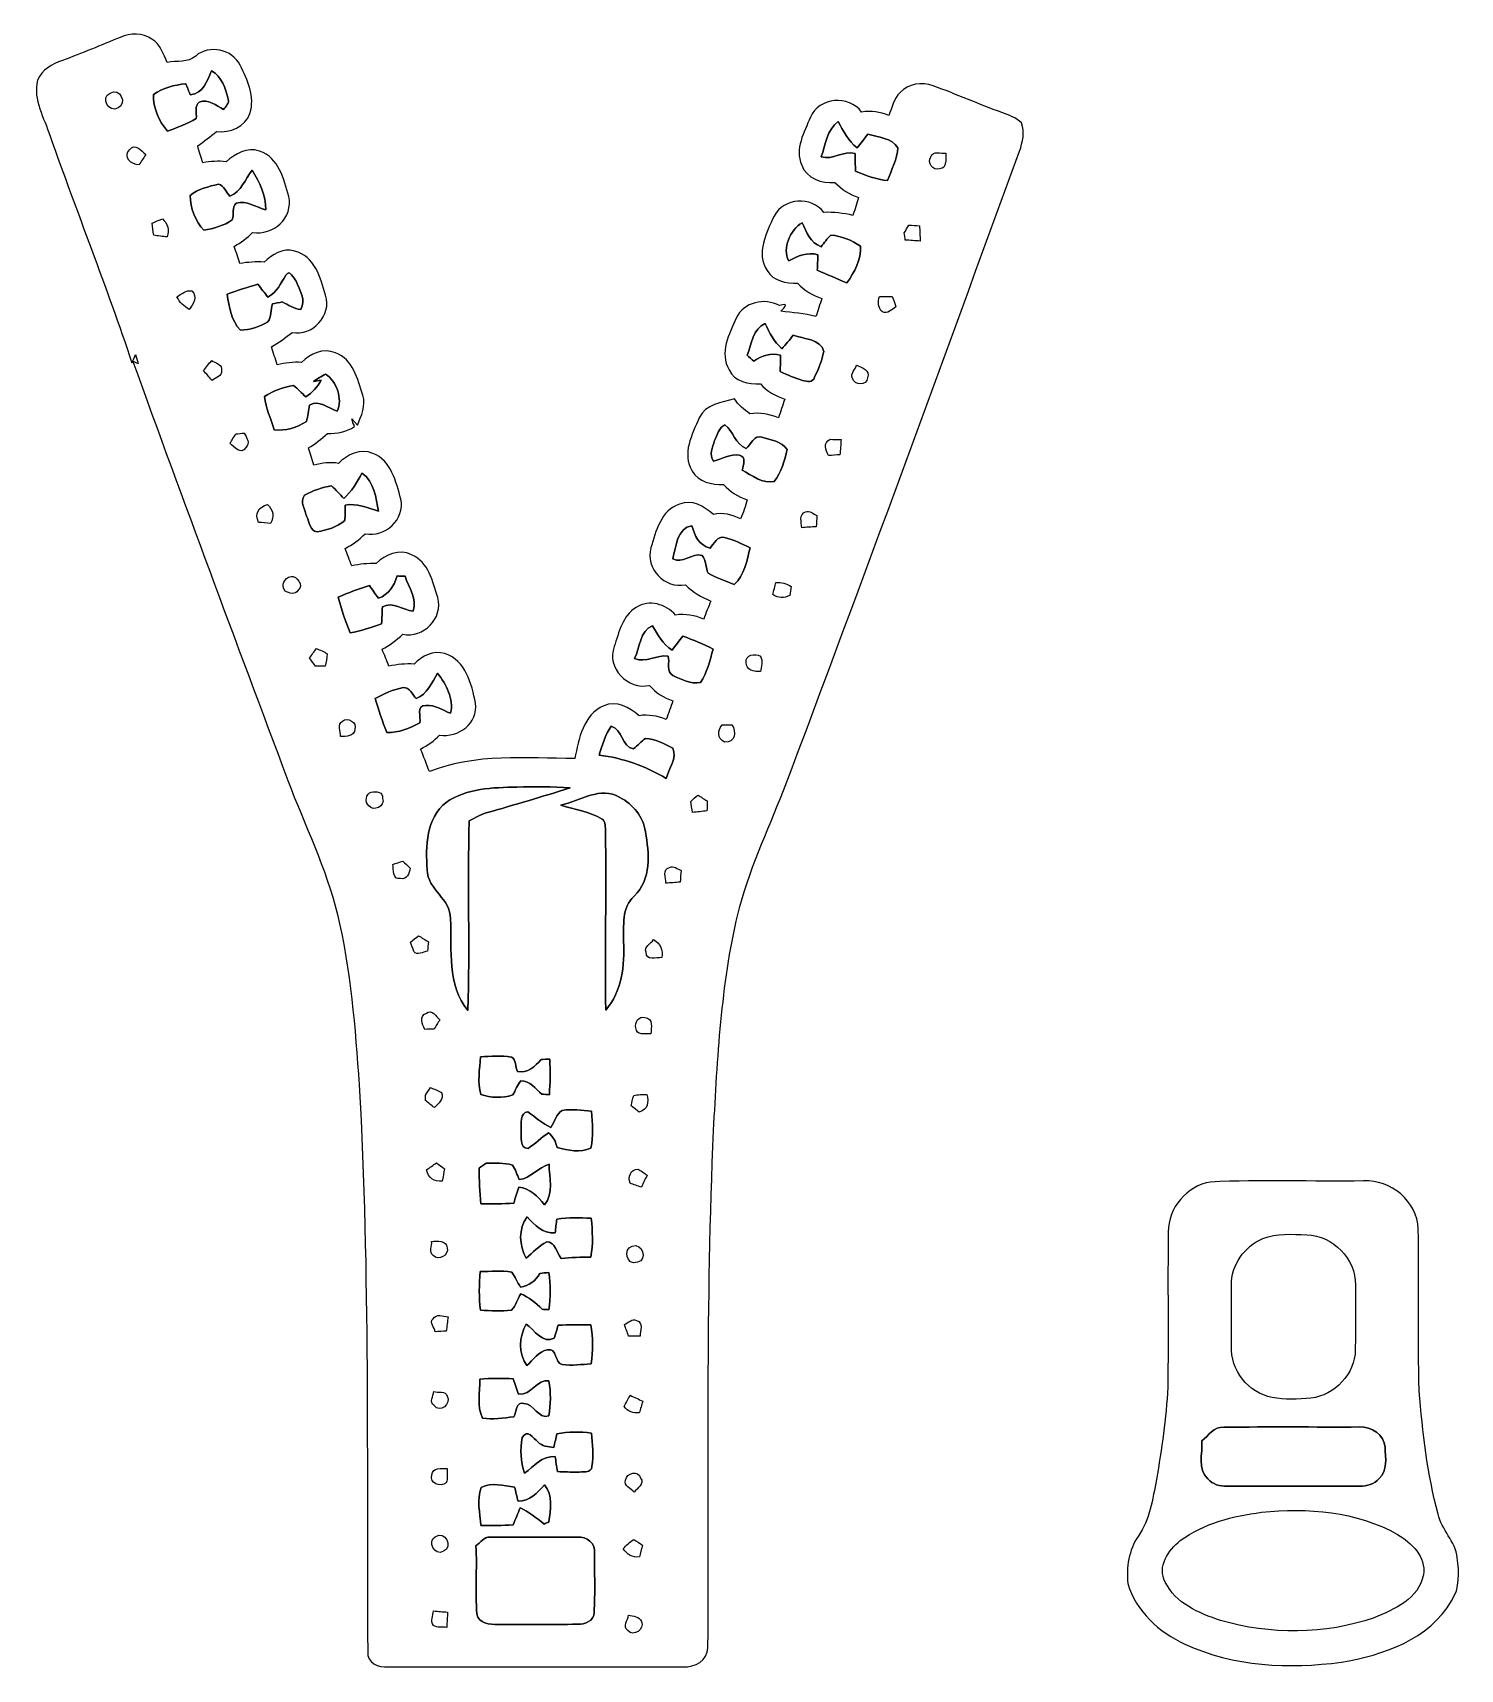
# Model space of a CAD drawing. Header units: centimetres. Extents: x -6.7 to 6.7, y -7.6 to 7.6.
import ezdxf

# ---------------------------------------------------------------- set-up
doc = ezdxf.new("R2010")
doc.units = ezdxf.units.CM
doc.header["$MEASUREMENT"] = 0
doc.layers.add('Camada 1', color=7, linetype='Continuous')

msp = doc.modelspace()

# ---------------------------------------------------------------- linework, layer by layer
at = {"layer": 'Camada 1', "color": 250}
for points, knots in [([(-5.85399, 7.59178), (-5.76014, 7.63376), (-5.64409, 7.63481), (-5.5573, 7.57485), (-5.5573, 7.57485), (-5.47828, 7.52863), (-5.45112, 7.43513), (-5.41513, 7.35682), (-5.41513, 7.35682), (-5.32659, 7.37658), (-5.22181, 7.35188), (-5.1495, 7.41749), (-5.1495, 7.41749), (-5.0232, 7.52756), (-4.80942, 7.47959), (-4.73287, 7.33283), (-4.73287, 7.33283), (-4.66865, 7.19454), (-4.5921, 7.0365), (-4.6429, 6.88128), (-4.6429, 6.88128), (-4.68595, 6.75393), (-4.83022, 6.69995), (-4.95547, 6.7123), (-4.95547, 6.7123), (-5.01049, 6.66362), (-5.07223, 6.6234), (-5.12974, 6.57754), (-5.12974, 6.57754), (-5.1188, 6.52426), (-5.09798, 6.47312), (-5.08212, 6.4209), (-5.08212, 6.4209), (-5.01085, 6.43395), (-4.93818, 6.43995), (-4.86587, 6.42972), (-4.86587, 6.42972), (-4.78189, 6.50416), (-4.66794, 6.57401), (-4.55259, 6.5285), (-4.55259, 6.5285), (-4.37373, 6.46959), (-4.32469, 6.26674), (-4.2813, 6.10551), (-4.2813, 6.10551), (-4.23438, 5.90937), (-4.42701, 5.73722), (-4.61751, 5.77108), (-4.61751, 5.77108), (-4.66865, 5.71923), (-4.72651, 5.67477), (-4.79071, 5.6402), (-4.79071, 5.6402), (-4.77202, 5.58765), (-4.75402, 5.53473), (-4.73604, 5.48145), (-4.73604, 5.48145), (-4.6616, 5.49239), (-4.58681, 5.49804), (-4.51167, 5.49416), (-4.51167, 5.49416), (-4.43335, 5.56012), (-4.3367, 5.63316), (-4.22733, 5.59505), (-4.22733, 5.59505), (-4.03789, 5.55483), (-3.98497, 5.34387), (-3.93629, 5.18442), (-3.93629, 5.18442), (-3.87702, 4.99674), (-4.05729, 4.79707), (-4.25026, 4.83729), (-4.25026, 4.83729), (-4.31058, 4.78754), (-4.37409, 4.74169), (-4.44217, 4.70288), (-4.44217, 4.70288), (-4.42453, 4.64714), (-4.40689, 4.59176), (-4.38855, 4.53602), (-4.38855, 4.53602), (-4.31411, 4.55365), (-4.23791, 4.56106), (-4.16102, 4.55753), (-4.16102, 4.55753), (-4.07952, 4.63902), (-3.95993, 4.69582), (-3.84562, 4.64609), (-3.84562, 4.64609), (-3.68053, 4.58786), (-3.63607, 4.39914), (-3.58916, 4.25062), (-3.58916, 4.25062), (-3.55599, 4.15466), (-3.6061, 4.05799), (-3.63926, 3.9705), (-3.63926, 3.9705), (-3.63926, 3.9705), (-3.69217, 4.03189), (-3.69217, 4.03189), (-3.69217, 4.03189), (-3.68547, 4.00685), (-3.6777, 3.98251), (-3.66713, 3.95851), (-3.66713, 3.95851), (-3.74227, 3.90806), (-3.8308, 3.89149), (-3.92007, 3.89431), (-3.92007, 3.89431), (-3.97403, 3.84281), (-4.03294, 3.7973), (-4.09716, 3.75884), (-4.09716, 3.75884), (-4.07952, 3.70592), (-4.06223, 3.653), (-4.04529, 3.59938), (-4.04529, 3.59938), (-3.97016, 3.61631), (-3.89361, 3.62832), (-3.81706, 3.61492), (-3.81706, 3.61492), (-3.73345, 3.69534), (-3.61244, 3.7592), (-3.49603, 3.70804), (-3.49603, 3.70804), (-3.32281, 3.64384), (-3.28012, 3.43992), (-3.23391, 3.28188), (-3.23391, 3.28188), (-3.19334, 3.09174), (-3.38137, 2.91889), (-3.56799, 2.95768), (-3.56799, 2.95768), (-3.62232, 2.90194), (-3.68511, 2.85644), (-3.75462, 2.82151), (-3.75462, 2.82151), (-3.73379, 2.76684), (-3.71333, 2.71215), (-3.69288, 2.65711), (-3.69288, 2.65711), (-3.61809, 2.67582), (-3.54117, 2.68181), (-3.46428, 2.67935), (-3.46428, 2.67935), (-3.3803, 2.76718), (-3.24979, 2.81798), (-3.13372, 2.76224), (-3.13372, 2.76224), (-2.97638, 2.69309), (-2.93475, 2.51107), (-2.89031, 2.3622), (-2.89031, 2.3622), (-2.83527, 2.16992), (-3.02472, 1.97943), (-3.21734, 2.02035), (-3.21734, 2.02035), (-3.27413, 1.96391), (-3.33869, 1.91664), (-3.40959, 1.87924), (-3.40959, 1.87924), (-3.38737, 1.82703), (-3.36656, 1.77446), (-3.3468, 1.7212), (-3.3468, 1.7212), (-3.26918, 1.73743), (-3.19051, 1.74554), (-3.11114, 1.74201), (-3.11114, 1.74201), (-3.0353, 1.8168), (-2.93158, 1.87395), (-2.82256, 1.83868), (-2.82256, 1.83868), (-2.62924, 1.77729), (-2.57352, 1.55327), (-2.53717, 1.37759), (-2.53717, 1.37759), (-2.51071, 1.18957), (-2.69662, 1.04951), (-2.87338, 1.07879), (-2.87338, 1.07879), (-2.92347, 1.0241), (-2.9845, 0.98212), (-3.04977, 0.94826), (-3.04977, 0.94826), (-3.02224, 0.87841), (-2.99544, 0.80785), (-2.96827, 0.73766), (-2.96827, 0.73766), (-2.53753, 0.90945), (-2.06269, 0.86218), (-1.60972, 0.86006), (-1.60972, 0.86006), (-1.5748, 1.04174), (-1.53, 1.27034), (-1.34055, 1.3522), (-1.34055, 1.3522), (-1.22025, 1.40441), (-1.10067, 1.33809), (-1.0107, 1.25942), (-1.0107, 1.25942), (-0.92428, 1.27212), (-0.83784, 1.25801), (-0.75706, 1.22485), (-0.75706, 1.22485), (-0.73625, 1.28269), (-0.71578, 1.34055), (-0.69603, 1.39876), (-0.69603, 1.39876), (-0.78246, 1.4238), (-0.85514, 1.47567), (-0.91369, 1.54269), (-0.91369, 1.54269), (-1.11478, 1.49506), (-1.31762, 1.70814), (-1.24319, 1.90534), (-1.24319, 1.90534), (-1.19839, 2.03517), (-1.16662, 2.19463), (-1.03857, 2.26871), (-1.03857, 2.26871), (-0.91756, 2.35162), (-0.762, 2.29904), (-0.66993, 2.1992), (-0.66993, 2.1992), (-0.57996, 2.21226), (-0.49106, 2.19638), (-0.40781, 2.16181), (-0.40781, 2.16181), (-0.38629, 2.21826), (-0.36405, 2.27471), (-0.34042, 2.33009), (-0.34042, 2.33009), (-0.42827, 2.36607), (-0.51118, 2.4137), (-0.5782, 2.48143), (-0.5782, 2.48143), (-0.77187, 2.44122), (-0.95603, 2.6356), (-0.90028, 2.82575), (-0.90028, 2.82575), (-0.85443, 2.97956), (-0.80644, 3.17958), (-0.63429, 3.23461), (-0.63429, 3.23461), (-0.51859, 3.284), (-0.40145, 3.21274), (-0.3175, 3.13689), (-0.3175, 3.13689), (-0.2293, 3.15911), (-0.14216, 3.13619), (-0.06278, 3.09562), (-0.06278, 3.09562), (-0.03951, 3.15489), (-0.01834, 3.21486), (-0.00034, 3.27589), (-0.00034, 3.27589), (-0.08643, 3.30164), (-0.1605, 3.35173), (-0.22189, 3.41665), (-0.22189, 3.41665), (-0.3316, 3.41629), (-0.45544, 3.43923), (-0.51576, 3.54224), (-0.51576, 3.54224), (-0.61277, 3.70204), (-0.51752, 3.88796), (-0.44944, 4.03895), (-0.44944, 4.03895), (-0.39017, 4.16806), (-0.23883, 4.18182), (-0.11923, 4.21604), (-0.11923, 4.21604), (-0.08714, 4.15678), (-0.02786, 4.12009), (0.02187, 4.07634), (0.02187, 4.07634), (0.11394, 4.09256), (0.2046, 4.07423), (0.29033, 4.04071), (0.29033, 4.04071), (0.30902, 4.09821), (0.32914, 4.15571), (0.3489, 4.21286), (0.3489, 4.21286), (0.26423, 4.24568), (0.18167, 4.28659), (0.12206, 4.35715), (0.12206, 4.35715), (0.01128, 4.35081), (-0.11888, 4.37938), (-0.17144, 4.48839), (-0.17144, 4.48839), (-0.2607, 4.64502), (-0.1711, 4.82389), (-0.10478, 4.97099), (-0.10478, 4.97099), (-0.03352, 5.11951), (0.1598, 5.16431), (0.29951, 5.0874), (0.29951, 5.0874), (0.33548, 5.0941), (0.40252, 5.12163), (0.31255, 5.0359), (0.31255, 5.0359), (0.42192, 5.02143), (0.53304, 5.01543), (0.64028, 4.98651), (0.64028, 4.98651), (0.65792, 5.0426), (0.67697, 5.09798), (0.69532, 5.15372), (0.69532, 5.15372), (0.60854, 5.18159), (0.53233, 5.23098), (0.46918, 5.2966), (0.46918, 5.2966), (0.36442, 5.29412), (0.24058, 5.31459), (0.18555, 5.41619), (0.18555, 5.41619), (0.07479, 5.5753), (0.17921, 5.76967), (0.2494, 5.92313), (0.2494, 5.92313), (0.33901, 6.09458), (0.59937, 6.11152), (0.71437, 5.9577), (0.71437, 5.9577), (0.80573, 5.96229), (0.89675, 5.95066), (0.98565, 5.92912), (0.98565, 5.92912), (1.00295, 5.98487), (1.02059, 6.04097), (1.03857, 6.09669), (1.03857, 6.09669), (0.9525, 6.12315), (0.87736, 6.17255), (0.81633, 6.23817), (0.81633, 6.23817), (0.69391, 6.22229), (0.55104, 6.27556), (0.50694, 6.39938), (0.50694, 6.39938), (0.43992, 6.55072), (0.53021, 6.70701), (0.58844, 6.8453), (0.58844, 6.8453), (0.67098, 7.03192), (0.9458, 7.05696), (1.06644, 6.89468), (1.06644, 6.89468), (1.15288, 6.90774), (1.23966, 6.89645), (1.32009, 6.86152), (1.32009, 6.86152), (1.34937, 6.93561), (1.36771, 7.01852), (1.42592, 7.07672), (1.42592, 7.07672), (1.50388, 7.15785), (1.62947, 7.17902), (1.73319, 7.13916), (1.73319, 7.13916), (1.9498, 7.06191), (2.16005, 6.96736), (2.37666, 6.88939), (2.37666, 6.88939), (2.43945, 6.86364), (2.51071, 6.8453), (2.55729, 6.79238), (2.55729, 6.79238), (2.59362, 6.70806), (2.56786, 6.61317), (2.54141, 6.52992), (2.54141, 6.52992), (1.8101, 4.53918), (1.08866, 2.54458), (0.33689, 0.56127), (0.33689, 0.56127), (0.18732, 0.1778), (0.00811, -0.19649), (-0.09031, -0.5976), (-0.09031, -0.5976), (-0.24482, -1.25764), (-0.27905, -1.93815), (-0.31537, -2.61267), (-0.31537, -2.61267), (-0.38734, -4.22098), (-0.35984, -5.83177), (-0.36759, -7.44114), (-0.36759, -7.44114), (-0.37007, -7.5586), (-0.49142, -7.62776), (-0.59901, -7.61787), (-0.59901, -7.61787), (-1.51694, -7.61858), (-2.43521, -7.61787), (-3.35314, -7.61824), (-3.35314, -7.61824), (-3.44134, -7.62776), (-3.55494, -7.58119), (-3.544, -7.47642), (-3.544, -7.47642), (-3.55423, -5.71324), (-3.5239, -3.94794), (-3.62267, -2.18651), (-3.62267, -2.18651), (-3.66253, -1.65381), (-3.69992, -1.1176), (-3.82658, -0.59689), (-3.82658, -0.59689), (-3.9303, -0.16228), (-4.13315, 0.23883), (-4.28907, 0.6558), (-4.28907, 0.6558), (-4.77731, 1.9565), (-5.26379, 3.25825), (-5.7351, 4.5653), (-5.7351, 4.5653), (-5.72311, 4.56106), (-5.69911, 4.55224), (-5.68713, 4.54766), (-5.68713, 4.54766), (-5.68713, 4.54766), (-5.71076, 4.63055), (-5.71076, 4.63055), (-5.71076, 4.63055), (-5.72135, 4.60445), (-5.73229, 4.5787), (-5.74392, 4.55295), (-5.74392, 4.55295), (-5.98275, 5.2645), (-6.25792, 5.96335), (-6.50909, 6.67032), (-6.50909, 6.67032), (-6.56166, 6.83965), (-6.67032, 7.00758), (-6.62586, 7.19137), (-6.62586, 7.19137), (-6.58459, 7.28802), (-6.48864, 7.34413), (-6.39304, 7.37658), (-6.39304, 7.37658), (-6.21064, 7.4422), (-6.0332, 7.5191), (-5.85399, 7.59178)], [0, 0, 0, 0, 0.00884956, 0.00884956, 0.00884956, 0.00884956, 0.01769912, 0.01769912, 0.01769912, 0.01769912, 0.02654867, 0.02654867, 0.02654867, 0.02654867, 0.03539823, 0.03539823, 0.03539823, 0.03539823, 0.04424779, 0.04424779, 0.04424779, 0.04424779, 0.05309735, 0.05309735, 0.05309735, 0.05309735, 0.0619469, 0.0619469, 0.0619469, 0.0619469, 0.07079646, 0.07079646, 0.07079646, 0.07079646, 0.07964602, 0.07964602, 0.07964602, 0.07964602, 0.08849558, 0.08849558, 0.08849558, 0.08849558, 0.09734513, 0.09734513, 0.09734513, 0.09734513, 0.10619469, 0.10619469, 0.10619469, 0.10619469, 0.11504425, 0.11504425, 0.11504425, 0.11504425, 0.12389381, 0.12389381, 0.12389381, 0.12389381, 0.13274336, 0.13274336, 0.13274336, 0.13274336, 0.14159292, 0.14159292, 0.14159292, 0.14159292, 0.15044248, 0.15044248, 0.15044248, 0.15044248, 0.15929204, 0.15929204, 0.15929204, 0.15929204, 0.16814159, 0.16814159, 0.16814159, 0.16814159, 0.17699115, 0.17699115, 0.17699115, 0.17699115, 0.18584071, 0.18584071, 0.18584071, 0.18584071, 0.19469027, 0.19469027, 0.19469027, 0.19469027, 0.20353982, 0.20353982, 0.20353982, 0.20353982, 0.21238938, 0.21238938, 0.21238938, 0.21238938, 0.22123894, 0.22123894, 0.22123894, 0.22123894, 0.2300885, 0.2300885, 0.2300885, 0.2300885, 0.23893805, 0.23893805, 0.23893805, 0.23893805, 0.24778761, 0.24778761, 0.24778761, 0.24778761, 0.25663717, 0.25663717, 0.25663717, 0.25663717, 0.26548673, 0.26548673, 0.26548673, 0.26548673, 0.27433628, 0.27433628, 0.27433628, 0.27433628, 0.28318584, 0.28318584, 0.28318584, 0.28318584, 0.2920354, 0.2920354, 0.2920354, 0.2920354, 0.30088496, 0.30088496, 0.30088496, 0.30088496, 0.30973451, 0.30973451, 0.30973451, 0.30973451, 0.31858407, 0.31858407, 0.31858407, 0.31858407, 0.32743363, 0.32743363, 0.32743363, 0.32743363, 0.33628319, 0.33628319, 0.33628319, 0.33628319, 0.34513274, 0.34513274, 0.34513274, 0.34513274, 0.3539823, 0.3539823, 0.3539823, 0.3539823, 0.36283186, 0.36283186, 0.36283186, 0.36283186, 0.37168142, 0.37168142, 0.37168142, 0.37168142, 0.38053097, 0.38053097, 0.38053097, 0.38053097, 0.38938053, 0.38938053, 0.38938053, 0.38938053, 0.39823009, 0.39823009, 0.39823009, 0.39823009, 0.40707965, 0.40707965, 0.40707965, 0.40707965, 0.4159292, 0.4159292, 0.4159292, 0.4159292, 0.42477876, 0.42477876, 0.42477876, 0.42477876, 0.43362832, 0.43362832, 0.43362832, 0.43362832, 0.44247788, 0.44247788, 0.44247788, 0.44247788, 0.45132743, 0.45132743, 0.45132743, 0.45132743, 0.46017699, 0.46017699, 0.46017699, 0.46017699, 0.46902655, 0.46902655, 0.46902655, 0.46902655, 0.47787611, 0.47787611, 0.47787611, 0.47787611, 0.48672566, 0.48672566, 0.48672566, 0.48672566, 0.49557522, 0.49557522, 0.49557522, 0.49557522, 0.50442478, 0.50442478, 0.50442478, 0.50442478, 0.51327434, 0.51327434, 0.51327434, 0.51327434, 0.52212389, 0.52212389, 0.52212389, 0.52212389, 0.53097345, 0.53097345, 0.53097345, 0.53097345, 0.53982301, 0.53982301, 0.53982301, 0.53982301, 0.54867257, 0.54867257, 0.54867257, 0.54867257, 0.55752212, 0.55752212, 0.55752212, 0.55752212, 0.56637168, 0.56637168, 0.56637168, 0.56637168, 0.57522124, 0.57522124, 0.57522124, 0.57522124, 0.5840708, 0.5840708, 0.5840708, 0.5840708, 0.59292035, 0.59292035, 0.59292035, 0.59292035, 0.60176991, 0.60176991, 0.60176991, 0.60176991, 0.61061947, 0.61061947, 0.61061947, 0.61061947, 0.61946903, 0.61946903, 0.61946903, 0.61946903, 0.62831858, 0.62831858, 0.62831858, 0.62831858, 0.63716814, 0.63716814, 0.63716814, 0.63716814, 0.6460177, 0.6460177, 0.6460177, 0.6460177, 0.65486726, 0.65486726, 0.65486726, 0.65486726, 0.66371681, 0.66371681, 0.66371681, 0.66371681, 0.67256637, 0.67256637, 0.67256637, 0.67256637, 0.68141593, 0.68141593, 0.68141593, 0.68141593, 0.69026549, 0.69026549, 0.69026549, 0.69026549, 0.69911504, 0.69911504, 0.69911504, 0.69911504, 0.7079646, 0.7079646, 0.7079646, 0.7079646, 0.71681416, 0.71681416, 0.71681416, 0.71681416, 0.72566372, 0.72566372, 0.72566372, 0.72566372, 0.73451327, 0.73451327, 0.73451327, 0.73451327, 0.74336283, 0.74336283, 0.74336283, 0.74336283, 0.75221239, 0.75221239, 0.75221239, 0.75221239, 0.76106195, 0.76106195, 0.76106195, 0.76106195, 0.7699115, 0.7699115, 0.7699115, 0.7699115, 0.77876106, 0.77876106, 0.77876106, 0.77876106, 0.78761062, 0.78761062, 0.78761062, 0.78761062, 0.79646018, 0.79646018, 0.79646018, 0.79646018, 0.80530973, 0.80530973, 0.80530973, 0.80530973, 0.81415929, 0.81415929, 0.81415929, 0.81415929, 0.82300885, 0.82300885, 0.82300885, 0.82300885, 0.83185841, 0.83185841, 0.83185841, 0.83185841, 0.84070796, 0.84070796, 0.84070796, 0.84070796, 0.84955752, 0.84955752, 0.84955752, 0.84955752, 0.85840708, 0.85840708, 0.85840708, 0.85840708, 0.86725664, 0.86725664, 0.86725664, 0.86725664, 0.87610619, 0.87610619, 0.87610619, 0.87610619, 0.88495575, 0.88495575, 0.88495575, 0.88495575, 0.89380531, 0.89380531, 0.89380531, 0.89380531, 0.90265487, 0.90265487, 0.90265487, 0.90265487, 0.91150442, 0.91150442, 0.91150442, 0.91150442, 0.92035398, 0.92035398, 0.92035398, 0.92035398, 0.92920354, 0.92920354, 0.92920354, 0.92920354, 0.9380531, 0.9380531, 0.9380531, 0.9380531, 0.94690265, 0.94690265, 0.94690265, 0.94690265, 0.95575221, 0.95575221, 0.95575221, 0.95575221, 0.96460177, 0.96460177, 0.96460177, 0.96460177, 0.97345133, 0.97345133, 0.97345133, 0.97345133, 0.98230088, 0.98230088, 0.98230088, 0.98230088, 1, 1, 1, 1]), ([(-5.00274, 7.2785), (-5.00274, 7.2785), (-5.00274, 7.2785), (-5.00274, 7.2785), (-5.00274, 7.2785), (-5.04084, 7.18397), (-5.0807, 7.0672), (-5.19959, 7.0559), (-5.19959, 7.0559), (-5.21017, 7.08166), (-5.23168, 7.13246), (-5.24228, 7.15822), (-5.24228, 7.15822), (-5.34811, 7.14691), (-5.45677, 7.12257), (-5.54319, 7.05696), (-5.54319, 7.05696), (-5.54743, 6.93525), (-5.49346, 6.8079), (-5.41126, 6.71653), (-5.41126, 6.71653), (-5.31917, 6.74899), (-5.22817, 6.78461), (-5.14349, 6.83365), (-5.14349, 6.83365), (-5.13749, 6.88481), (-5.16466, 6.95113), (-5.11562, 6.98816), (-5.11562, 6.98816), (-5.03237, 7.0171), (-4.95828, 6.95501), (-4.88843, 6.91938), (-4.88843, 6.91938), (-4.8715, 6.94901), (-4.82952, 6.97618), (-4.84681, 7.01533), (-4.84681, 7.01533), (-4.87221, 7.11482), (-4.90431, 7.22736), (-5.00274, 7.2785)], [0, 0, 0, 0, 0.09090909, 0.09090909, 0.09090909, 0.09090909, 0.18181818, 0.18181818, 0.18181818, 0.18181818, 0.27272727, 0.27272727, 0.27272727, 0.27272727, 0.36363636, 0.36363636, 0.36363636, 0.36363636, 0.45454545, 0.45454545, 0.45454545, 0.45454545, 0.54545455, 0.54545455, 0.54545455, 0.54545455, 0.63636364, 0.63636364, 0.63636364, 0.63636364, 0.72727273, 0.72727273, 0.72727273, 0.72727273, 0.81818182, 0.81818182, 0.81818182, 0.81818182, 1, 1, 1, 1]), ([(-5.94713, 7.07036), (-5.94713, 7.07036), (-5.94713, 7.07036), (-5.94713, 7.07036), (-5.94713, 7.07036), (-6.04307, 7.0365), (-5.95911, 6.87704), (-5.87269, 6.93454), (-5.87269, 6.93454), (-5.78379, 6.97194), (-5.85893, 7.12964), (-5.94713, 7.07036)], [0, 0, 0, 0, 0.25, 0.25, 0.25, 0.25, 0.5, 0.5, 0.5, 0.5, 1, 1, 1, 1]), ([(0.69003, 6.47629), (0.69003, 6.47629), (0.69003, 6.47629), (0.69003, 6.47629), (0.69003, 6.47629), (0.79869, 6.44384), (0.895, 6.53661), (1.00612, 6.50769), (1.00612, 6.50769), (1.00646, 6.453), (1.00753, 6.39833), (1.00894, 6.34364), (1.00894, 6.34364), (1.10525, 6.30273), (1.20368, 6.26251), (1.30915, 6.25544), (1.30915, 6.25544), (1.34231, 6.35669), (1.40088, 6.45337), (1.40404, 6.56166), (1.40404, 6.56166), (1.34866, 6.65656), (1.21778, 6.65551), (1.1236, 6.68796), (1.1236, 6.68796), (1.09114, 6.64457), (1.05762, 6.60223), (1.0234, 6.56025), (1.0234, 6.56025), (0.94473, 6.62727), (0.89252, 6.71617), (0.84771, 6.80755), (0.84771, 6.80755), (0.74329, 6.72853), (0.72707, 6.59236), (0.69003, 6.47629)], [0, 0, 0, 0, 0.1, 0.1, 0.1, 0.1, 0.2, 0.2, 0.2, 0.2, 0.3, 0.3, 0.3, 0.3, 0.4, 0.4, 0.4, 0.4, 0.5, 0.5, 0.5, 0.5, 0.6, 0.6, 0.6, 0.6, 0.7, 0.7, 0.7, 0.7, 0.8, 0.8, 0.8, 0.8, 1, 1, 1, 1]), ([(-5.76791, 6.5419), (-5.76791, 6.5419), (-5.76791, 6.5419), (-5.76791, 6.5419), (-5.76791, 6.5419), (-5.8286, 6.47064), (-5.74886, 6.40221), (-5.67689, 6.40186), (-5.67689, 6.40186), (-5.65679, 6.43395), (-5.63633, 6.4664), (-5.61586, 6.49851), (-5.61586, 6.49851), (-5.65855, 6.5352), (-5.71641, 6.6107), (-5.76791, 6.5419)], [0, 0, 0, 0, 0.2, 0.2, 0.2, 0.2, 0.4, 0.4, 0.4, 0.4, 0.6, 0.6, 0.6, 0.6, 1, 1, 1, 1]), ([(1.71238, 6.47488), (1.71238, 6.47488), (1.71238, 6.47488), (1.71238, 6.47488), (1.71238, 6.47488), (1.6764, 6.42549), (1.73248, 6.34012), (1.79458, 6.36481), (1.79458, 6.36481), (1.86831, 6.36693), (1.84962, 6.46007), (1.85349, 6.50909), (1.85349, 6.50909), (1.80481, 6.50558), (1.73284, 6.53803), (1.71238, 6.47488)], [0, 0, 0, 0, 0.2, 0.2, 0.2, 0.2, 0.4, 0.4, 0.4, 0.4, 0.6, 0.6, 0.6, 0.6, 1, 1, 1, 1]), ([(-4.83164, 6.10941), (-4.83164, 6.10941), (-4.83164, 6.10941), (-4.83164, 6.10941), (-4.83164, 6.10941), (-4.86657, 6.14539), (-4.8828, 6.20783), (-4.93606, 6.22194), (-4.93606, 6.22194), (-5.02778, 6.19936), (-5.12655, 6.17677), (-5.201, 6.1147), (-5.201, 6.1147), (-5.19994, 6.00075), (-5.15267, 5.87269), (-5.074, 5.7912), (-5.074, 5.7912), (-4.98052, 5.80636), (-4.88597, 5.83388), (-4.8073, 5.88785), (-4.8073, 5.88785), (-4.79, 5.93689), (-4.81436, 6.00709), (-4.77061, 6.04273), (-4.77061, 6.04273), (-4.67501, 6.07236), (-4.5854, 6.00392), (-4.49509, 5.9824), (-4.49509, 5.9824), (-4.49121, 6.11752), (-4.55188, 6.23992), (-4.62209, 6.35105), (-4.62209, 6.35105), (-4.68806, 6.26709), (-4.72405, 6.15138), (-4.83164, 6.10941)], [0, 0, 0, 0, 0.1, 0.1, 0.1, 0.1, 0.2, 0.2, 0.2, 0.2, 0.3, 0.3, 0.3, 0.3, 0.4, 0.4, 0.4, 0.4, 0.5, 0.5, 0.5, 0.5, 0.6, 0.6, 0.6, 0.6, 0.7, 0.7, 0.7, 0.7, 0.8, 0.8, 0.8, 0.8, 1, 1, 1, 1]), ([(-5.55554, 5.85716), (-5.55554, 5.85716), (-5.55554, 5.85716), (-5.55554, 5.85716), (-5.55554, 5.85716), (-5.55201, 5.82012), (-5.54884, 5.78272), (-5.54143, 5.74604), (-5.54143, 5.74604), (-5.5005, 5.73617), (-5.45818, 5.73298), (-5.41619, 5.7291), (-5.41619, 5.7291), (-5.39433, 5.79332), (-5.40843, 5.85364), (-5.46028, 5.89774), (-5.46028, 5.89774), (-5.48393, 5.88785), (-5.53191, 5.86739), (-5.55554, 5.85716)], [0, 0, 0, 0, 0.16666667, 0.16666667, 0.16666667, 0.16666667, 0.33333333, 0.33333333, 0.33333333, 0.33333333, 0.5, 0.5, 0.5, 0.5, 0.66666667, 0.66666667, 0.66666667, 0.66666667, 1, 1, 1, 1]), ([(0.38629, 5.50403), (0.38629, 5.50403), (0.38629, 5.50403), (0.38629, 5.50403), (0.38629, 5.50403), (0.47025, 5.55166), (0.56091, 5.59011), (0.65899, 5.56294), (0.65899, 5.56294), (0.65687, 5.51532), (0.65475, 5.46734), (0.65298, 5.41937), (0.65298, 5.41937), (0.744, 5.37669), (0.83643, 5.33788), (0.92957, 5.29978), (0.92957, 5.29978), (0.99764, 5.39996), (1.06362, 5.51638), (1.05692, 5.64127), (1.05692, 5.64127), (0.97542, 5.69948), (0.8777, 5.73617), (0.77823, 5.74533), (0.77823, 5.74533), (0.74436, 5.71253), (0.7172, 5.67407), (0.68826, 5.63738), (0.68826, 5.63738), (0.58773, 5.67231), (0.55104, 5.77285), (0.51152, 5.86139), (0.51152, 5.86139), (0.39899, 5.79472), (0.32315, 5.62504), (0.38629, 5.50403)], [0, 0, 0, 0, 0.1, 0.1, 0.1, 0.1, 0.2, 0.2, 0.2, 0.2, 0.3, 0.3, 0.3, 0.3, 0.4, 0.4, 0.4, 0.4, 0.5, 0.5, 0.5, 0.5, 0.6, 0.6, 0.6, 0.6, 0.7, 0.7, 0.7, 0.7, 0.8, 0.8, 0.8, 0.8, 1, 1, 1, 1]), ([(1.50671, 5.83847), (1.50671, 5.83847), (1.50671, 5.83847), (1.50671, 5.83847), (1.50671, 5.83847), (1.49647, 5.82083), (1.4753, 5.78555), (1.46507, 5.76791), (1.46507, 5.76791), (1.46719, 5.75098), (1.47109, 5.71675), (1.47319, 5.69982), (1.47319, 5.69982), (1.5194, 5.6963), (1.56598, 5.69241), (1.6129, 5.68959), (1.6129, 5.68959), (1.61183, 5.73722), (1.60937, 5.7852), (1.60584, 5.83282), (1.60584, 5.83282), (1.57268, 5.83459), (1.53952, 5.83671), (1.50671, 5.83847)], [0, 0, 0, 0, 0.14285714, 0.14285714, 0.14285714, 0.14285714, 0.28571429, 0.28571429, 0.28571429, 0.28571429, 0.42857143, 0.42857143, 0.42857143, 0.42857143, 0.57142857, 0.57142857, 0.57142857, 0.57142857, 0.71428571, 0.71428571, 0.71428571, 0.71428571, 1, 1, 1, 1]), ([(-4.30705, 5.37279), (-4.30705, 5.37279), (-4.30705, 5.37279), (-4.30705, 5.37279), (-4.30705, 5.37279), (-4.35468, 5.29695), (-4.39208, 5.21053), (-4.47604, 5.16678), (-4.47604, 5.16678), (-4.50708, 5.207), (-4.53743, 5.24686), (-4.56881, 5.28637), (-4.56881, 5.28637), (-4.66653, 5.26097), (-4.76179, 5.22746), (-4.85634, 5.19289), (-4.85634, 5.19289), (-4.83799, 5.07646), (-4.81824, 4.94665), (-4.73216, 4.85916), (-4.73216, 4.85916), (-4.64185, 4.8588), (-4.554, 4.89374), (-4.47498, 4.93535), (-4.47498, 4.93535), (-4.44358, 4.98439), (-4.44605, 5.04718), (-4.43371, 5.10258), (-4.43371, 5.10258), (-4.41042, 5.1075), (-4.36421, 5.11739), (-4.34092, 5.12234), (-4.34092, 5.12234), (-4.2859, 5.09481), (-4.23262, 5.05636), (-4.16877, 5.05249), (-4.16877, 5.05249), (-4.11551, 5.13644), (-4.18041, 5.2338), (-4.21252, 5.31459), (-4.21252, 5.31459), (-4.23438, 5.34282), (-4.27143, 5.43102), (-4.30705, 5.37279)], [0, 0, 0, 0, 0.08333333, 0.08333333, 0.08333333, 0.08333333, 0.16666667, 0.16666667, 0.16666667, 0.16666667, 0.25, 0.25, 0.25, 0.25, 0.33333333, 0.33333333, 0.33333333, 0.33333333, 0.41666667, 0.41666667, 0.41666667, 0.41666667, 0.5, 0.5, 0.5, 0.5, 0.58333333, 0.58333333, 0.58333333, 0.58333333, 0.66666667, 0.66666667, 0.66666667, 0.66666667, 0.75, 0.75, 0.75, 0.75, 0.83333333, 0.83333333, 0.83333333, 0.83333333, 1, 1, 1, 1]), ([(-5.32411, 5.1689), (-5.32411, 5.1689), (-5.32411, 5.1689), (-5.32411, 5.1689), (-5.32411, 5.1689), (-5.29836, 5.11915), (-5.25992, 5.07929), (-5.20982, 5.05249), (-5.20982, 5.05249), (-5.1696, 5.10151), (-5.12655, 5.17136), (-5.18583, 5.22498), (-5.18583, 5.22498), (-5.2405, 5.23451), (-5.28319, 5.19782), (-5.32411, 5.1689)], [0, 0, 0, 0, 0.2, 0.2, 0.2, 0.2, 0.4, 0.4, 0.4, 0.4, 0.6, 0.6, 0.6, 0.6, 1, 1, 1, 1]), ([(1.23296, 5.17243), (1.23296, 5.17243), (1.23296, 5.17243), (1.23296, 5.17243), (1.23296, 5.17243), (1.21954, 5.12163), (1.21708, 5.06694), (1.25976, 5.02813), (1.25976, 5.02813), (1.30915, 5.00944), (1.34866, 5.04895), (1.3857, 5.07505), (1.3857, 5.07505), (1.37724, 5.09975), (1.36031, 5.14914), (1.35183, 5.17384), (1.35183, 5.17384), (1.31197, 5.17384), (1.27246, 5.17348), (1.23296, 5.17243)], [0, 0, 0, 0, 0.16666667, 0.16666667, 0.16666667, 0.16666667, 0.33333333, 0.33333333, 0.33333333, 0.33333333, 0.5, 0.5, 0.5, 0.5, 0.66666667, 0.66666667, 0.66666667, 0.66666667, 1, 1, 1, 1]), ([(-0.00212, 4.62526), (-0.00212, 4.62526), (-0.00212, 4.62526), (-0.00212, 4.62526), (-0.00212, 4.62526), (0.0134, 4.61081), (0.04444, 4.58257), (0.05997, 4.56812), (0.05997, 4.56812), (0.13441, 4.61892), (0.21943, 4.65208), (0.30973, 4.62492), (0.30973, 4.62492), (0.30868, 4.57376), (0.30762, 4.52261), (0.30692, 4.47145), (0.30692, 4.47145), (0.37535, 4.44146), (0.44272, 4.40867), (0.5154, 4.38855), (0.5154, 4.38855), (0.55491, 4.37868), (0.6117, 4.36562), (0.62618, 4.41924), (0.62618, 4.41924), (0.66498, 4.49474), (0.69497, 4.57553), (0.71296, 4.65842), (0.71296, 4.65842), (0.68545, 4.78048), (0.52422, 4.77448), (0.42862, 4.81047), (0.42862, 4.81047), (0.3937, 4.76815), (0.35772, 4.72651), (0.32137, 4.68558), (0.32137, 4.68558), (0.25011, 4.75051), (0.20284, 4.83376), (0.16581, 4.92125), (0.16581, 4.92125), (0.05079, 4.86833), (0.03951, 4.72968), (-0.00212, 4.62526)], [0, 0, 0, 0, 0.08333333, 0.08333333, 0.08333333, 0.08333333, 0.16666667, 0.16666667, 0.16666667, 0.16666667, 0.25, 0.25, 0.25, 0.25, 0.33333333, 0.33333333, 0.33333333, 0.33333333, 0.41666667, 0.41666667, 0.41666667, 0.41666667, 0.5, 0.5, 0.5, 0.5, 0.58333333, 0.58333333, 0.58333333, 0.58333333, 0.66666667, 0.66666667, 0.66666667, 0.66666667, 0.75, 0.75, 0.75, 0.75, 0.83333333, 0.83333333, 0.83333333, 0.83333333, 1, 1, 1, 1]), ([(-4.99991, 4.57624), (-4.99991, 4.57624), (-4.99991, 4.57624), (-4.99991, 4.57624), (-4.99991, 4.57624), (-5.02532, 4.54413), (-5.05107, 4.51238), (-5.07646, 4.48062), (-5.07646, 4.48062), (-5.05001, 4.45028), (-5.0232, 4.42029), (-4.99674, 4.38996), (-4.99674, 4.38996), (-4.96429, 4.41537), (-4.89973, 4.42701), (-4.90889, 4.48098), (-4.90889, 4.48098), (-4.89338, 4.53813), (-4.96675, 4.54942), (-4.99991, 4.57624)], [0, 0, 0, 0, 0.16666667, 0.16666667, 0.16666667, 0.16666667, 0.33333333, 0.33333333, 0.33333333, 0.33333333, 0.5, 0.5, 0.5, 0.5, 0.66666667, 0.66666667, 0.66666667, 0.66666667, 1, 1, 1, 1]), ([(-4.05024, 4.37973), (-4.05024, 4.37973), (-4.05024, 4.37973), (-4.05024, 4.37973), (-4.05024, 4.37973), (-4.05024, 4.37973), (-3.97791, 4.39173), (-3.97791, 4.39173), (-3.97791, 4.39173), (-4.0125, 4.32788), (-4.06223, 4.27567), (-4.12184, 4.23509), (-4.12184, 4.23509), (-4.15924, 4.27143), (-4.19452, 4.30954), (-4.23545, 4.34199), (-4.23545, 4.34199), (-4.33139, 4.32822), (-4.4256, 4.29331), (-4.50568, 4.23862), (-4.50568, 4.23862), (-4.49757, 4.13032), (-4.44641, 4.03153), (-4.41607, 3.92852), (-4.41607, 3.92852), (-4.30988, 3.91548), (-4.20334, 3.94899), (-4.1148, 4.00649), (-4.1148, 4.00649), (-4.10245, 4.05623), (-4.09716, 4.10739), (-4.08552, 4.15712), (-4.08552, 4.15712), (-3.99873, 4.21464), (-3.91159, 4.1275), (-3.82975, 4.10104), (-3.82975, 4.10104), (-3.77401, 4.21569), (-3.83363, 4.38114), (-3.93664, 4.44887), (-3.93664, 4.44887), (-3.97544, 4.42736), (-4.01284, 4.40336), (-4.05024, 4.37973)], [0, 0, 0, 0, 0.08333333, 0.08333333, 0.08333333, 0.08333333, 0.16666667, 0.16666667, 0.16666667, 0.16666667, 0.25, 0.25, 0.25, 0.25, 0.33333333, 0.33333333, 0.33333333, 0.33333333, 0.41666667, 0.41666667, 0.41666667, 0.41666667, 0.5, 0.5, 0.5, 0.5, 0.58333333, 0.58333333, 0.58333333, 0.58333333, 0.66666667, 0.66666667, 0.66666667, 0.66666667, 0.75, 0.75, 0.75, 0.75, 0.83333333, 0.83333333, 0.83333333, 0.83333333, 1, 1, 1, 1]), ([(0.98283, 4.40867), (0.98283, 4.40867), (0.98283, 4.40867), (0.98283, 4.40867), (0.98283, 4.40867), (0.99835, 4.33811), (1.11478, 4.33846), (1.12218, 4.41325), (1.12218, 4.41325), (1.15005, 4.48451), (1.07032, 4.51202), (1.02022, 4.53036), (1.02022, 4.53036), (1.00753, 4.49192), (0.95673, 4.45276), (0.98283, 4.40867)], [0, 0, 0, 0, 0.2, 0.2, 0.2, 0.2, 0.4, 0.4, 0.4, 0.4, 0.6, 0.6, 0.6, 0.6, 1, 1, 1, 1]), ([(-0.30551, 3.82693), (-0.30551, 3.82693), (-0.30551, 3.82693), (-0.30551, 3.82693), (-0.30551, 3.82693), (-0.32315, 3.76624), (-0.36159, 3.69393), (-0.31644, 3.63607), (-0.31644, 3.63607), (-0.236, 3.65407), (-0.15945, 3.7091), (-0.07408, 3.69111), (-0.07408, 3.69111), (-0.00776, 3.67841), (-0.03668, 3.59587), (-0.04903, 3.55211), (-0.04903, 3.55211), (0.04163, 3.50378), (0.14393, 3.42194), (0.25152, 3.44628), (0.25152, 3.44628), (0.31433, 3.53447), (0.34783, 3.64067), (0.37287, 3.74473), (0.37287, 3.74473), (0.31962, 3.81811), (0.21731, 3.8354), (0.13475, 3.86079), (0.13475, 3.86079), (0.06278, 3.88301), (0.03422, 3.78989), (-0.01235, 3.75425), (-0.01235, 3.75425), (-0.1143, 3.79482), (-0.12982, 3.91617), (-0.20884, 3.97581), (-0.20884, 3.97581), (-0.26599, 3.94794), (-0.28187, 3.88055), (-0.30551, 3.82693)], [0, 0, 0, 0, 0.09090909, 0.09090909, 0.09090909, 0.09090909, 0.18181818, 0.18181818, 0.18181818, 0.18181818, 0.27272727, 0.27272727, 0.27272727, 0.27272727, 0.36363636, 0.36363636, 0.36363636, 0.36363636, 0.45454545, 0.45454545, 0.45454545, 0.45454545, 0.54545455, 0.54545455, 0.54545455, 0.54545455, 0.63636364, 0.63636364, 0.63636364, 0.63636364, 0.72727273, 0.72727273, 0.72727273, 0.72727273, 0.81818182, 0.81818182, 0.81818182, 0.81818182, 1, 1, 1, 1]), ([(-4.77414, 3.88972), (-4.77414, 3.88972), (-4.77414, 3.88972), (-4.77414, 3.88972), (-4.77414, 3.88972), (-4.79283, 3.86079), (-4.81117, 3.83187), (-4.82952, 3.80259), (-4.82952, 3.80259), (-4.79036, 3.76802), (-4.7251, 3.68899), (-4.68136, 3.76166), (-4.68136, 3.76166), (-4.63515, 3.80471), (-4.67642, 3.85409), (-4.69652, 3.89819), (-4.69652, 3.89819), (-4.71594, 3.89607), (-4.75473, 3.89183), (-4.77414, 3.88972)], [0, 0, 0, 0, 0.16666667, 0.16666667, 0.16666667, 0.16666667, 0.33333333, 0.33333333, 0.33333333, 0.33333333, 0.5, 0.5, 0.5, 0.5, 0.66666667, 0.66666667, 0.66666667, 0.66666667, 1, 1, 1, 1]), ([(0.75881, 3.68687), (0.75881, 3.68687), (0.75881, 3.68687), (0.75881, 3.68687), (0.75881, 3.68687), (0.79375, 3.68969), (0.82868, 3.69252), (0.86395, 3.69534), (0.86395, 3.69534), (0.86854, 3.74261), (0.87207, 3.78989), (0.87488, 3.83716), (0.87488, 3.83716), (0.84949, 3.8375), (0.7994, 3.83892), (0.77435, 3.83928), (0.77435, 3.83928), (0.70309, 3.80929), (0.73096, 3.73768), (0.75881, 3.68687)], [0, 0, 0, 0, 0.16666667, 0.16666667, 0.16666667, 0.16666667, 0.33333333, 0.33333333, 0.33333333, 0.33333333, 0.5, 0.5, 0.5, 0.5, 0.66666667, 0.66666667, 0.66666667, 0.66666667, 1, 1, 1, 1]), ([(-3.76731, 3.28789), (-3.76731, 3.28789), (-3.76731, 3.28789), (-3.76731, 3.28789), (-3.76731, 3.28789), (-3.80434, 3.32775), (-3.83998, 3.36868), (-3.88126, 3.40395), (-3.88126, 3.40395), (-3.96945, 3.39195), (-4.05553, 3.36091), (-4.13315, 3.31716), (-4.13315, 3.31716), (-4.18146, 3.2579), (-4.12715, 3.17958), (-4.11302, 3.11643), (-4.11302, 3.11643), (-4.08622, 3.06811), (-4.08445, 2.98379), (-4.01637, 2.97602), (-4.01637, 2.97602), (-3.92465, 2.98979), (-3.82905, 3.02153), (-3.75708, 3.08115), (-3.75708, 3.08115), (-3.75425, 3.12914), (-3.7532, 3.17712), (-3.75391, 3.22509), (-3.75391, 3.22509), (-3.64596, 3.2452), (-3.54507, 3.19829), (-3.44382, 3.16793), (-3.44382, 3.16793), (-3.46674, 3.2953), (-3.48226, 3.44382), (-3.59728, 3.5246), (-3.59728, 3.5246), (-3.64208, 3.43782), (-3.69359, 3.35314), (-3.76731, 3.28789)], [0, 0, 0, 0, 0.09090909, 0.09090909, 0.09090909, 0.09090909, 0.18181818, 0.18181818, 0.18181818, 0.18181818, 0.27272727, 0.27272727, 0.27272727, 0.27272727, 0.36363636, 0.36363636, 0.36363636, 0.36363636, 0.45454545, 0.45454545, 0.45454545, 0.45454545, 0.54545455, 0.54545455, 0.54545455, 0.54545455, 0.63636364, 0.63636364, 0.63636364, 0.63636364, 0.72727273, 0.72727273, 0.72727273, 0.72727273, 0.81818182, 0.81818182, 0.81818182, 0.81818182, 1, 1, 1, 1]), ([(-4.56247, 3.06422), (-4.56247, 3.06422), (-4.56247, 3.06422), (-4.56247, 3.06422), (-4.56247, 3.06422), (-4.52508, 3.06105), (-4.48768, 3.05752), (-4.44994, 3.05364), (-4.44994, 3.05364), (-4.41359, 3.1175), (-4.4256, 3.18135), (-4.47886, 3.23108), (-4.47886, 3.23108), (-4.56352, 3.20957), (-4.59987, 3.14359), (-4.56247, 3.06422)], [0, 0, 0, 0, 0.2, 0.2, 0.2, 0.2, 0.4, 0.4, 0.4, 0.4, 0.6, 0.6, 0.6, 0.6, 1, 1, 1, 1]), ([(0.54397, 3.16123), (0.54397, 3.16123), (0.54397, 3.16123), (0.54397, 3.16123), (0.54397, 3.16123), (0.47978, 3.14325), (0.50446, 3.06246), (0.50729, 3.01449), (0.50729, 3.01449), (0.55209, 3.01766), (0.59725, 3.02048), (0.6424, 3.02331), (0.6424, 3.02331), (0.64452, 3.05859), (0.64698, 3.09421), (0.64947, 3.12949), (0.64947, 3.12949), (0.61489, 3.13972), (0.58173, 3.18276), (0.54397, 3.16123)], [0, 0, 0, 0, 0.16666667, 0.16666667, 0.16666667, 0.16666667, 0.33333333, 0.33333333, 0.33333333, 0.33333333, 0.5, 0.5, 0.5, 0.5, 0.66666667, 0.66666667, 0.66666667, 0.66666667, 1, 1, 1, 1]), ([(-0.69639, 2.72486), (-0.69639, 2.72486), (-0.69639, 2.72486), (-0.69639, 2.72486), (-0.69639, 2.72486), (-0.60607, 2.67088), (-0.51788, 2.782), (-0.42228, 2.75554), (-0.42228, 2.75554), (-0.38276, 2.71003), (-0.3891, 2.643), (-0.36724, 2.58903), (-0.36724, 2.58903), (-0.29033, 2.54458), (-0.20425, 2.51919), (-0.12381, 2.48284), (-0.12381, 2.48284), (-0.0254, 2.57069), (-0.00494, 2.70686), (0.02504, 2.82787), (0.02504, 2.82787), (-0.05291, 2.86278), (-0.12946, 2.90405), (-0.21378, 2.92169), (-0.21378, 2.92169), (-0.28222, 2.94145), (-0.31114, 2.86349), (-0.34819, 2.82434), (-0.34819, 2.82434), (-0.44979, 2.84656), (-0.49283, 2.94111), (-0.51717, 3.03247), (-0.51717, 3.03247), (-0.65899, 3.01237), (-0.66357, 2.83527), (-0.69639, 2.72486)], [0, 0, 0, 0, 0.1, 0.1, 0.1, 0.1, 0.2, 0.2, 0.2, 0.2, 0.3, 0.3, 0.3, 0.3, 0.4, 0.4, 0.4, 0.4, 0.5, 0.5, 0.5, 0.5, 0.6, 0.6, 0.6, 0.6, 0.7, 0.7, 0.7, 0.7, 0.8, 0.8, 0.8, 0.8, 1, 1, 1, 1]), ([(-4.25944, 2.55834), (-4.25944, 2.55834), (-4.25944, 2.55834), (-4.25944, 2.55834), (-4.25944, 2.55834), (-4.32223, 2.54811), (-4.35575, 2.47509), (-4.31553, 2.42322), (-4.31553, 2.42322), (-4.27672, 2.40064), (-4.22098, 2.38478), (-4.19206, 2.43134), (-4.19206, 2.43134), (-4.13561, 2.4719), (-4.20792, 2.56998), (-4.25944, 2.55834)], [0, 0, 0, 0, 0.2, 0.2, 0.2, 0.2, 0.4, 0.4, 0.4, 0.4, 0.6, 0.6, 0.6, 0.6, 1, 1, 1, 1]), ([(-3.26918, 2.56433), (-3.26918, 2.56433), (-3.26918, 2.56433), (-3.26918, 2.56433), (-3.26918, 2.56433), (-3.29706, 2.4719), (-3.34822, 2.38901), (-3.44382, 2.35584), (-3.44382, 2.35584), (-3.47274, 2.39535), (-3.4999, 2.43557), (-3.52848, 2.47509), (-3.52848, 2.47509), (-3.62725, 2.44403), (-3.72392, 2.40736), (-3.81881, 2.36573), (-3.81881, 2.36573), (-3.79095, 2.25178), (-3.75214, 2.14136), (-3.70804, 2.03305), (-3.70804, 2.03305), (-3.60749, 2.0521), (-3.51013, 2.0835), (-3.41417, 2.11807), (-3.41417, 2.11807), (-3.41066, 2.17028), (-3.40854, 2.22284), (-3.40713, 2.27507), (-3.40713, 2.27507), (-3.30694, 2.32867), (-3.21839, 2.24649), (-3.11996, 2.23519), (-3.11996, 2.23519), (-3.07869, 2.34879), (-3.16123, 2.45604), (-3.1951, 2.56046), (-3.1951, 2.56046), (-3.2138, 2.56151), (-3.25084, 2.56329), (-3.26918, 2.56433)], [0, 0, 0, 0, 0.09090909, 0.09090909, 0.09090909, 0.09090909, 0.18181818, 0.18181818, 0.18181818, 0.18181818, 0.27272727, 0.27272727, 0.27272727, 0.27272727, 0.36363636, 0.36363636, 0.36363636, 0.36363636, 0.45454545, 0.45454545, 0.45454545, 0.45454545, 0.54545455, 0.54545455, 0.54545455, 0.54545455, 0.63636364, 0.63636364, 0.63636364, 0.63636364, 0.72727273, 0.72727273, 0.72727273, 0.72727273, 0.81818182, 0.81818182, 0.81818182, 0.81818182, 1, 1, 1, 1]), ([(0.26492, 2.50367), (0.26492, 2.50367), (0.26492, 2.50367), (0.26492, 2.50367), (0.26492, 2.50367), (0.25822, 2.47543), (0.24553, 2.41935), (0.23883, 2.39112), (0.23883, 2.39112), (0.28787, 2.35408), (0.34325, 2.35479), (0.39616, 2.383), (0.39616, 2.383), (0.39933, 2.40383), (0.40569, 2.44544), (0.40886, 2.46591), (0.40886, 2.46591), (0.36547, 2.49378), (0.31608, 2.50437), (0.26492, 2.50367)], [0, 0, 0, 0, 0.16666667, 0.16666667, 0.16666667, 0.16666667, 0.33333333, 0.33333333, 0.33333333, 0.33333333, 0.5, 0.5, 0.5, 0.5, 0.66666667, 0.66666667, 0.66666667, 0.66666667, 1, 1, 1, 1]), ([(-1.05197, 1.7921), (-1.05197, 1.7921), (-1.05197, 1.7921), (-1.05197, 1.7921), (-1.05197, 1.7921), (-0.94791, 1.74978), (-0.84666, 1.83161), (-0.73871, 1.81645), (-0.73871, 1.81645), (-0.72178, 1.7593), (-0.76059, 1.66828), (-0.69427, 1.63512), (-0.69427, 1.63512), (-0.6156, 1.59702), (-0.52846, 1.55256), (-0.4385, 1.5681), (-0.4385, 1.5681), (-0.37499, 1.66193), (-0.35102, 1.77517), (-0.3182, 1.88207), (-0.3182, 1.88207), (-0.41063, 1.92758), (-0.50587, 1.96708), (-0.60254, 2.00201), (-0.60254, 2.00201), (-0.63675, 1.95932), (-0.66993, 1.91593), (-0.70309, 1.87218), (-0.70309, 1.87218), (-0.79021, 1.9251), (-0.83467, 2.01612), (-0.88652, 2.09937), (-0.88652, 2.09937), (-1.00471, 2.04927), (-1.00329, 1.89512), (-1.05197, 1.7921)], [0, 0, 0, 0, 0.1, 0.1, 0.1, 0.1, 0.2, 0.2, 0.2, 0.2, 0.3, 0.3, 0.3, 0.3, 0.4, 0.4, 0.4, 0.4, 0.5, 0.5, 0.5, 0.5, 0.6, 0.6, 0.6, 0.6, 0.7, 0.7, 0.7, 0.7, 0.8, 0.8, 0.8, 0.8, 1, 1, 1, 1]), ([(-4.02271, 1.8863), (-4.02271, 1.8863), (-4.02271, 1.8863), (-4.02271, 1.8863), (-4.02271, 1.8863), (-4.04388, 1.85666), (-4.06505, 1.82667), (-4.08622, 1.79704), (-4.08622, 1.79704), (-4.06788, 1.7727), (-4.04917, 1.748), (-4.03048, 1.72332), (-4.03048, 1.72332), (-4.00015, 1.72295), (-3.9698, 1.72191), (-3.93946, 1.7212), (-3.93946, 1.7212), (-3.93206, 1.75894), (-3.9264, 1.7974), (-3.92182, 1.83549), (-3.92182, 1.83549), (-3.95111, 1.86019), (-3.98814, 1.87147), (-4.02271, 1.8863)], [0, 0, 0, 0, 0.14285714, 0.14285714, 0.14285714, 0.14285714, 0.28571429, 0.28571429, 0.28571429, 0.28571429, 0.42857143, 0.42857143, 0.42857143, 0.42857143, 0.57142857, 0.57142857, 0.57142857, 0.57142857, 0.71428571, 0.71428571, 0.71428571, 0.71428571, 1, 1, 1, 1]), ([(-0.01164, 1.75648), (-0.01164, 1.75648), (-0.01164, 1.75648), (-0.01164, 1.75648), (-0.01164, 1.75648), (-0.01517, 1.68168), (0.06561, 1.6704), (0.12347, 1.67075), (0.12347, 1.67075), (0.12841, 1.71874), (0.14781, 1.76954), (0.12206, 1.81504), (0.12206, 1.81504), (0.07055, 1.84396), (-0.0201, 1.82986), (-0.01164, 1.75648)], [0, 0, 0, 0, 0.2, 0.2, 0.2, 0.2, 0.4, 0.4, 0.4, 0.4, 0.6, 0.6, 0.6, 0.6, 1, 1, 1, 1]), ([(-3.09068, 1.41851), (-3.09068, 1.41851), (-3.09068, 1.41851), (-3.09068, 1.41851), (-3.09068, 1.41851), (-3.12773, 1.4545), (-3.14888, 1.52822), (-3.21274, 1.52188), (-3.21274, 1.52188), (-3.30624, 1.50636), (-3.3909, 1.46227), (-3.4752, 1.42098), (-3.4752, 1.42098), (-3.44275, 1.31375), (-3.40465, 1.20791), (-3.3662, 1.10243), (-3.3662, 1.10243), (-3.25542, 1.09784), (-3.15382, 1.1444), (-3.05681, 1.19133), (-3.05681, 1.19133), (-3.04517, 1.24707), (-3.09386, 1.35678), (-3.00143, 1.35466), (-3.00143, 1.35466), (-2.91747, 1.36348), (-2.84514, 1.31056), (-2.77001, 1.28198), (-2.77001, 1.28198), (-2.73861, 1.41887), (-2.81199, 1.54939), (-2.89102, 1.65559), (-2.89102, 1.65559), (-2.94569, 1.56703), (-2.98874, 1.46297), (-3.09068, 1.41851)], [0, 0, 0, 0, 0.1, 0.1, 0.1, 0.1, 0.2, 0.2, 0.2, 0.2, 0.3, 0.3, 0.3, 0.3, 0.4, 0.4, 0.4, 0.4, 0.5, 0.5, 0.5, 0.5, 0.6, 0.6, 0.6, 0.6, 0.7, 0.7, 0.7, 0.7, 0.8, 0.8, 0.8, 0.8, 1, 1, 1, 1]), ([(-3.7793, 1.20826), (-3.7793, 1.20826), (-3.7793, 1.20826), (-3.7793, 1.20826), (-3.7793, 1.20826), (-3.83399, 1.18109), (-3.79518, 1.11054), (-3.79659, 1.06469), (-3.79659, 1.06469), (-3.74685, 1.06503), (-3.66676, 1.06539), (-3.66394, 1.13383), (-3.66394, 1.13383), (-3.64031, 1.19097), (-3.73133, 1.25482), (-3.7793, 1.20826)], [0, 0, 0, 0, 0.2, 0.2, 0.2, 0.2, 0.4, 0.4, 0.4, 0.4, 0.6, 0.6, 0.6, 0.6, 1, 1, 1, 1]), ([(-1.3836, 0.8911), (-1.3836, 0.8911), (-1.3836, 0.8911), (-1.3836, 0.8911), (-1.3836, 0.8911), (-1.16099, 0.8643), (-0.94755, 0.78987), (-0.75706, 0.67203), (-0.75706, 0.67203), (-0.73659, 0.76376), (-0.65017, 0.86395), (-0.69673, 0.95637), (-0.69673, 0.95637), (-0.77505, 1.00083), (-0.86077, 1.0421), (-0.95179, 1.04775), (-0.95179, 1.04775), (-0.99094, 1.01776), (-1.0241, 0.98107), (-1.0615, 0.94896), (-1.0615, 0.94896), (-1.17934, 0.96908), (-1.16311, 1.13205), (-1.27, 1.16134), (-1.27, 1.16134), (-1.32785, 1.08091), (-1.35502, 0.9846), (-1.3836, 0.8911)], [0, 0, 0, 0, 0.125, 0.125, 0.125, 0.125, 0.25, 0.25, 0.25, 0.25, 0.375, 0.375, 0.375, 0.375, 0.5, 0.5, 0.5, 0.5, 0.625, 0.625, 0.625, 0.625, 0.75, 0.75, 0.75, 0.75, 1, 1, 1, 1]), ([(-0.23636, 1.17403), (-0.23636, 1.17403), (-0.23636, 1.17403), (-0.23636, 1.17403), (-0.23636, 1.17403), (-0.28046, 1.11901), (-0.28363, 1.04916), (-0.21307, 1.01353), (-0.21307, 1.01353), (-0.11324, 1.00471), (-0.09806, 1.11019), (-0.14569, 1.17474), (-0.14569, 1.17474), (-0.16827, 1.17439), (-0.21342, 1.17439), (-0.23636, 1.17403)], [0, 0, 0, 0, 0.2, 0.2, 0.2, 0.2, 0.4, 0.4, 0.4, 0.4, 0.6, 0.6, 0.6, 0.6, 1, 1, 1, 1]), ([(-3.51119, 0.54609), (-3.51119, 0.54609), (-3.51119, 0.54609), (-3.51119, 0.54609), (-3.51119, 0.54609), (-3.55811, 0.53445), (-3.57786, 0.44944), (-3.53306, 0.41875), (-3.53306, 0.41875), (-3.49425, 0.35806), (-3.37572, 0.41697), (-3.40535, 0.48682), (-3.40535, 0.48682), (-3.39514, 0.54926), (-3.46638, 0.55667), (-3.51119, 0.54609)], [0, 0, 0, 0, 0.2, 0.2, 0.2, 0.2, 0.4, 0.4, 0.4, 0.4, 0.6, 0.6, 0.6, 0.6, 1, 1, 1, 1]), ([(-2.81199, 0.44908), (-2.81199, 0.44908), (-2.81199, 0.44908), (-2.81199, 0.44908), (-2.81199, 0.44908), (-3.00036, 0.30302), (-3.00248, 0.0381), (-2.98908, -0.17814), (-2.98908, -0.17814), (-2.98838, -0.36476), (-2.76577, -0.44979), (-2.77106, -0.63782), (-2.77106, -0.63782), (-2.75766, -0.92709), (-2.80492, -1.2506), (-2.60772, -1.49365), (-2.60772, -1.49365), (-2.59045, -0.90382), (-2.6116, -0.31362), (-2.59715, 0.27657), (-2.59715, 0.27657), (-2.54599, 0.30551), (-2.49414, 0.33548), (-2.43699, 0.35172), (-2.43699, 0.35172), (-2.17594, 0.42827), (-1.91347, 0.502), (-1.65488, 0.58737), (-1.65488, 0.58737), (-1.82068, 0.59689), (-1.98649, 0.59655), (-2.15229, 0.59336), (-2.15229, 0.59336), (-2.3763, 0.58807), (-2.6222, 0.5842), (-2.81199, 0.44908)], [0, 0, 0, 0, 0.1, 0.1, 0.1, 0.1, 0.2, 0.2, 0.2, 0.2, 0.3, 0.3, 0.3, 0.3, 0.4, 0.4, 0.4, 0.4, 0.5, 0.5, 0.5, 0.5, 0.6, 0.6, 0.6, 0.6, 0.7, 0.7, 0.7, 0.7, 0.8, 0.8, 0.8, 0.8, 1, 1, 1, 1]), ([(-1.74096, 0.42403), (-1.74096, 0.42403), (-1.74096, 0.42403), (-1.74096, 0.42403), (-1.74096, 0.42403), (-1.6122, 0.3824), (-1.47284, 0.36476), (-1.35502, 0.2942), (-1.35502, 0.2942), (-1.31762, 0.26811), (-1.32961, 0.2159), (-1.32326, 0.17673), (-1.32326, 0.17673), (-1.32045, -0.37853), (-1.32503, -0.93415), (-1.32221, -1.48978), (-1.32221, -1.48978), (-1.17086, -1.31655), (-1.1437, -1.0689), (-1.15605, -0.84701), (-1.15605, -0.84701), (-1.15322, -0.70379), (-1.1751, -0.53199), (-1.05692, -0.42509), (-1.05692, -0.42509), (-0.89358, -0.27164), (-0.91617, -0.02504), (-0.95108, 0.17604), (-0.95108, 0.17604), (-0.97119, 0.31574), (-1.0668, 0.43285), (-1.18991, 0.49635), (-1.18991, 0.49635), (-1.36877, 0.60466), (-1.56279, 0.46531), (-1.74096, 0.42403)], [0, 0, 0, 0, 0.1, 0.1, 0.1, 0.1, 0.2, 0.2, 0.2, 0.2, 0.3, 0.3, 0.3, 0.3, 0.4, 0.4, 0.4, 0.4, 0.5, 0.5, 0.5, 0.5, 0.6, 0.6, 0.6, 0.6, 0.7, 0.7, 0.7, 0.7, 0.8, 0.8, 0.8, 0.8, 1, 1, 1, 1]), ([(-0.52846, 0.45966), (-0.52846, 0.45966), (-0.52846, 0.45966), (-0.52846, 0.45966), (-0.52846, 0.45966), (-0.52458, 0.43427), (-0.51647, 0.38311), (-0.51257, 0.35736), (-0.51257, 0.35736), (-0.46743, 0.36159), (-0.42228, 0.36512), (-0.37711, 0.37112), (-0.37711, 0.37112), (-0.37677, 0.40181), (-0.37606, 0.43285), (-0.37535, 0.46355), (-0.37535, 0.46355), (-0.40428, 0.48153), (-0.4332, 0.49988), (-0.46177, 0.51822), (-0.46177, 0.51822), (-0.48436, 0.49883), (-0.50658, 0.47941), (-0.52846, 0.45966)], [0, 0, 0, 0, 0.14285714, 0.14285714, 0.14285714, 0.14285714, 0.28571429, 0.28571429, 0.28571429, 0.28571429, 0.42857143, 0.42857143, 0.42857143, 0.42857143, 0.57142857, 0.57142857, 0.57142857, 0.57142857, 0.71428571, 0.71428571, 0.71428571, 0.71428571, 1, 1, 1, 1]), ([(-3.31011, -0.12805), (-3.31011, -0.12805), (-3.31011, -0.12805), (-3.31011, -0.12805), (-3.31011, -0.12805), (-3.29776, -0.1778), (-3.31611, -0.27305), (-3.23744, -0.26175), (-3.23744, -0.26175), (-3.17324, -0.2734), (-3.15982, -0.21061), (-3.14607, -0.16333), (-3.14607, -0.16333), (-3.16335, -0.1471), (-3.19829, -0.11465), (-3.21556, -0.09842), (-3.21556, -0.09842), (-3.23919, -0.10583), (-3.28648, -0.12064), (-3.31011, -0.12805)], [0, 0, 0, 0, 0.16666667, 0.16666667, 0.16666667, 0.16666667, 0.33333333, 0.33333333, 0.33333333, 0.33333333, 0.5, 0.5, 0.5, 0.5, 0.66666667, 0.66666667, 0.66666667, 0.66666667, 1, 1, 1, 1]), ([(-0.72602, -0.1584), (-0.72602, -0.1584), (-0.72602, -0.1584), (-0.72602, -0.1584), (-0.72602, -0.1584), (-0.79657, -0.17392), (-0.75847, -0.25364), (-0.76164, -0.30339), (-0.76164, -0.30339), (-0.7172, -0.30091), (-0.67274, -0.29774), (-0.6283, -0.29386), (-0.6283, -0.29386), (-0.62476, -0.25717), (-0.62123, -0.22083), (-0.61736, -0.18415), (-0.61736, -0.18415), (-0.65298, -0.17533), (-0.68896, -0.13299), (-0.72602, -0.1584)], [0, 0, 0, 0, 0.16666667, 0.16666667, 0.16666667, 0.16666667, 0.33333333, 0.33333333, 0.33333333, 0.33333333, 0.5, 0.5, 0.5, 0.5, 0.66666667, 0.66666667, 0.66666667, 0.66666667, 1, 1, 1, 1]), ([(-3.14395, -0.85372), (-3.14395, -0.85372), (-3.14395, -0.85372), (-3.14395, -0.85372), (-3.14395, -0.85372), (-3.13655, -0.87558), (-3.12137, -0.91934), (-3.11396, -0.94121), (-3.11396, -0.94121), (-3.08115, -0.98354), (-3.02682, -0.94473), (-2.98662, -0.93839), (-2.98662, -0.93839), (-2.98379, -0.91687), (-2.97814, -0.87417), (-2.97532, -0.85266), (-2.97532, -0.85266), (-3.00637, -0.8329), (-3.03812, -0.81385), (-3.06987, -0.79516), (-3.06987, -0.79516), (-3.08821, -0.80963), (-3.12525, -0.83889), (-3.14395, -0.85372)], [0, 0, 0, 0, 0.14285714, 0.14285714, 0.14285714, 0.14285714, 0.28571429, 0.28571429, 0.28571429, 0.28571429, 0.42857143, 0.42857143, 0.42857143, 0.42857143, 0.57142857, 0.57142857, 0.57142857, 0.57142857, 0.71428571, 0.71428571, 0.71428571, 0.71428571, 1, 1, 1, 1]), ([(-0.9458, -0.94933), (-0.9458, -0.94933), (-0.9458, -0.94933), (-0.9458, -0.94933), (-0.9458, -0.94933), (-0.94402, -1.03187), (-0.85124, -0.99835), (-0.79869, -0.99835), (-0.79869, -0.99835), (-0.78563, -0.92638), (-0.8128, -0.86713), (-0.87665, -0.83043), (-0.87665, -0.83043), (-0.89782, -0.86888), (-0.96943, -0.89641), (-0.9458, -0.94933)], [0, 0, 0, 0, 0.2, 0.2, 0.2, 0.2, 0.4, 0.4, 0.4, 0.4, 0.6, 0.6, 0.6, 0.6, 1, 1, 1, 1]), ([(-2.99649, -1.5187), (-2.99649, -1.5187), (-2.99649, -1.5187), (-2.99649, -1.5187), (-2.99649, -1.5187), (-3.06811, -1.54693), (-3.03283, -1.61854), (-3.01166, -1.66828), (-3.01166, -1.66828), (-2.98272, -1.66758), (-2.95346, -1.66687), (-2.92452, -1.66652), (-2.92452, -1.66652), (-2.90688, -1.63759), (-2.88924, -1.60867), (-2.87126, -1.58009), (-2.87126, -1.58009), (-2.90476, -1.54975), (-2.94604, -1.4753), (-2.99649, -1.5187)], [0, 0, 0, 0, 0.16666667, 0.16666667, 0.16666667, 0.16666667, 0.33333333, 0.33333333, 0.33333333, 0.33333333, 0.5, 0.5, 0.5, 0.5, 0.66666667, 0.66666667, 0.66666667, 0.66666667, 1, 1, 1, 1]), ([(-1.04034, -1.65452), (-1.04034, -1.65452), (-1.04034, -1.65452), (-1.04034, -1.65452), (-1.04034, -1.65452), (-1.03964, -1.73002), (-0.95037, -1.70568), (-0.90099, -1.71097), (-0.90099, -1.71097), (-0.89712, -1.65593), (-0.87524, -1.56457), (-0.95708, -1.55892), (-0.95708, -1.55892), (-1.00787, -1.53387), (-1.05938, -1.60867), (-1.04034, -1.65452)], [0, 0, 0, 0, 0.2, 0.2, 0.2, 0.2, 0.4, 0.4, 0.4, 0.4, 0.6, 0.6, 0.6, 0.6, 1, 1, 1, 1]), ([(-2.49061, -1.92369), (-2.49061, -1.92369), (-2.49061, -1.92369), (-2.49061, -1.92369), (-2.49061, -1.92369), (-2.49872, -2.04045), (-2.52024, -2.1611), (-2.4892, -2.27646), (-2.4892, -2.27646), (-2.3936, -2.30575), (-2.28528, -2.31598), (-2.19039, -2.28035), (-2.19039, -2.28035), (-2.16181, -2.23872), (-2.15123, -2.18475), (-2.11349, -2.15018), (-2.11349, -2.15018), (-2.02952, -2.14806), (-1.97626, -2.22391), (-1.91876, -2.27365), (-1.91876, -2.27365), (-1.90112, -2.27471), (-1.86548, -2.27682), (-1.84784, -2.27824), (-1.84784, -2.27824), (-1.84043, -2.16782), (-1.83938, -2.05775), (-1.84431, -1.94768), (-1.84431, -1.94768), (-1.86477, -1.94768), (-1.9057, -1.94839), (-1.92617, -1.94875), (-1.92617, -1.94875), (-1.98049, -2.01789), (-2.05105, -2.07751), (-2.14558, -2.06162), (-2.14558, -2.06162), (-2.16817, -2.02106), (-2.15406, -1.9498), (-2.20239, -1.92687), (-2.20239, -1.92687), (-2.29763, -1.90994), (-2.39465, -1.92158), (-2.49061, -1.92369)], [0, 0, 0, 0, 0.08333333, 0.08333333, 0.08333333, 0.08333333, 0.16666667, 0.16666667, 0.16666667, 0.16666667, 0.25, 0.25, 0.25, 0.25, 0.33333333, 0.33333333, 0.33333333, 0.33333333, 0.41666667, 0.41666667, 0.41666667, 0.41666667, 0.5, 0.5, 0.5, 0.5, 0.58333333, 0.58333333, 0.58333333, 0.58333333, 0.66666667, 0.66666667, 0.66666667, 0.66666667, 0.75, 0.75, 0.75, 0.75, 0.83333333, 0.83333333, 0.83333333, 0.83333333, 1, 1, 1, 1]), ([(-3.00496, -2.28177), (-3.00496, -2.28177), (-3.00496, -2.28177), (-3.00496, -2.28177), (-3.00496, -2.28177), (-3.00496, -2.29446), (-3.00531, -2.31951), (-3.00567, -2.33186), (-3.00567, -2.33186), (-2.9778, -2.35408), (-2.94957, -2.3763), (-2.92169, -2.39888), (-2.92169, -2.39888), (-2.88466, -2.35937), (-2.82999, -2.31916), (-2.85467, -2.25777), (-2.85467, -2.25777), (-2.88854, -2.24084), (-2.9224, -2.22566), (-2.95733, -2.21226), (-2.95733, -2.21226), (-2.96932, -2.22956), (-2.99295, -2.26447), (-3.00496, -2.28177)], [0, 0, 0, 0, 0.14285714, 0.14285714, 0.14285714, 0.14285714, 0.28571429, 0.28571429, 0.28571429, 0.28571429, 0.42857143, 0.42857143, 0.42857143, 0.42857143, 0.57142857, 0.57142857, 0.57142857, 0.57142857, 0.71428571, 0.71428571, 0.71428571, 0.71428571, 1, 1, 1, 1]), ([(-1.06079, -2.28706), (-1.06079, -2.28706), (-1.06079, -2.28706), (-1.06079, -2.28706), (-1.06079, -2.28706), (-1.07032, -2.3181), (-1.07843, -2.34984), (-1.08513, -2.3823), (-1.08513, -2.3823), (-1.0661, -2.39676), (-1.02799, -2.42605), (-1.00858, -2.44086), (-1.00858, -2.44086), (-0.92886, -2.41477), (-0.91863, -2.34914), (-0.93732, -2.27541), (-0.93732, -2.27541), (-0.97861, -2.27717), (-1.02093, -2.27436), (-1.06079, -2.28706)], [0, 0, 0, 0, 0.16666667, 0.16666667, 0.16666667, 0.16666667, 0.33333333, 0.33333333, 0.33333333, 0.33333333, 0.5, 0.5, 0.5, 0.5, 0.66666667, 0.66666667, 0.66666667, 0.66666667, 1, 1, 1, 1]), ([(-2.11278, -2.60984), (-2.11278, -2.60984), (-2.11278, -2.60984), (-2.11278, -2.60984), (-2.11278, -2.60984), (-2.1029, -2.66664), (-2.13359, -2.77847), (-2.04752, -2.78024), (-2.04752, -2.78024), (-1.98154, -2.73507), (-1.92229, -2.68076), (-1.85737, -2.63348), (-1.85737, -2.63348), (-1.81363, -2.66912), (-1.78611, -2.71709), (-1.77553, -2.77283), (-1.77553, -2.77283), (-1.67569, -2.79822), (-1.55716, -2.82117), (-1.46156, -2.77812), (-1.46156, -2.77812), (-1.43369, -2.66452), (-1.44673, -2.54706), (-1.45345, -2.43204), (-1.45345, -2.43204), (-1.54481, -2.425), (-1.63724, -2.41087), (-1.72826, -2.425), (-1.72826, -2.425), (-1.78364, -2.45991), (-1.79951, -2.53118), (-1.83409, -2.58339), (-1.83409, -2.58339), (-1.91452, -2.54776), (-1.97979, -2.48954), (-2.04823, -2.43699), (-2.04823, -2.43699), (-2.12689, -2.44439), (-2.10572, -2.55447), (-2.11278, -2.60984)], [0, 0, 0, 0, 0.09090909, 0.09090909, 0.09090909, 0.09090909, 0.18181818, 0.18181818, 0.18181818, 0.18181818, 0.27272727, 0.27272727, 0.27272727, 0.27272727, 0.36363636, 0.36363636, 0.36363636, 0.36363636, 0.45454545, 0.45454545, 0.45454545, 0.45454545, 0.54545455, 0.54545455, 0.54545455, 0.54545455, 0.63636364, 0.63636364, 0.63636364, 0.63636364, 0.72727273, 0.72727273, 0.72727273, 0.72727273, 0.81818182, 0.81818182, 0.81818182, 0.81818182, 1, 1, 1, 1]), ([(-2.99402, -2.97992), (-2.99402, -2.97992), (-2.99402, -2.97992), (-2.99402, -2.97992), (-2.99402, -2.97992), (-2.97956, -3.05576), (-2.92347, -3.09421), (-2.84762, -3.08575), (-2.84762, -3.08575), (-2.84056, -3.04694), (-2.8335, -3.00813), (-2.82645, -2.96932), (-2.82645, -2.96932), (-2.84514, -2.95592), (-2.8829, -2.92876), (-2.90194, -2.91535), (-2.90194, -2.91535), (-2.93263, -2.93652), (-2.96367, -2.95804), (-2.99402, -2.97992)], [0, 0, 0, 0, 0.16666667, 0.16666667, 0.16666667, 0.16666667, 0.33333333, 0.33333333, 0.33333333, 0.33333333, 0.5, 0.5, 0.5, 0.5, 0.66666667, 0.66666667, 0.66666667, 0.66666667, 1, 1, 1, 1]), ([(-2.5026, -2.96333), (-2.5026, -2.96333), (-2.5026, -2.96333), (-2.5026, -2.96333), (-2.5026, -2.96333), (-2.5026, -3.07481), (-2.50048, -3.18664), (-2.48742, -3.29776), (-2.48742, -3.29776), (-2.38512, -3.29847), (-2.28282, -3.29671), (-2.18052, -3.29177), (-2.18052, -3.29177), (-2.16534, -3.24131), (-2.15018, -3.19088), (-2.1343, -3.14077), (-2.1343, -3.14077), (-2.02952, -3.15419), (-1.95545, -3.22579), (-1.89406, -3.30624), (-1.89406, -3.30624), (-1.80269, -3.20075), (-1.85173, -3.05257), (-1.85103, -2.92734), (-1.85103, -2.92734), (-1.95367, -2.95839), (-2.01999, -3.05788), (-2.12972, -3.07092), (-2.12972, -3.07092), (-2.15018, -3.02577), (-2.16146, -2.97568), (-2.19251, -2.93652), (-2.19251, -2.93652), (-2.27012, -2.90936), (-2.35549, -2.9224), (-2.43662, -2.91747), (-2.43662, -2.91747), (-2.45285, -2.92876), (-2.48603, -2.95205), (-2.5026, -2.96333)], [0, 0, 0, 0, 0.09090909, 0.09090909, 0.09090909, 0.09090909, 0.18181818, 0.18181818, 0.18181818, 0.18181818, 0.27272727, 0.27272727, 0.27272727, 0.27272727, 0.36363636, 0.36363636, 0.36363636, 0.36363636, 0.45454545, 0.45454545, 0.45454545, 0.45454545, 0.54545455, 0.54545455, 0.54545455, 0.54545455, 0.63636364, 0.63636364, 0.63636364, 0.63636364, 0.72727273, 0.72727273, 0.72727273, 0.72727273, 0.81818182, 0.81818182, 0.81818182, 0.81818182, 1, 1, 1, 1]), ([(-1.09536, -3.10515), (-1.09536, -3.10515), (-1.09536, -3.10515), (-1.09536, -3.10515), (-1.09536, -3.10515), (-1.06045, -3.11855), (-1.02481, -3.1309), (-0.98848, -3.14147), (-0.98848, -3.14147), (-0.97155, -3.10409), (-0.95391, -3.0667), (-0.93591, -3.03001), (-0.93591, -3.03001), (-0.96378, -3.00884), (-0.99236, -2.98979), (-1.022, -2.97215), (-1.022, -2.97215), (-1.09007, -2.97285), (-1.11548, -3.0494), (-1.09536, -3.10515)], [0, 0, 0, 0, 0.16666667, 0.16666667, 0.16666667, 0.16666667, 0.33333333, 0.33333333, 0.33333333, 0.33333333, 0.5, 0.5, 0.5, 0.5, 0.66666667, 0.66666667, 0.66666667, 0.66666667, 1, 1, 1, 1]), ([(4.32152, -3.0935), (4.79777, -3.07162), (5.27578, -3.08963), (5.75239, -3.08397), (5.75239, -3.08397), (6.00463, -3.06775), (6.25228, -3.27342), (6.26251, -3.52989), (6.26251, -3.52989), (6.26991, -4.03401), (6.25581, -4.53848), (6.26991, -5.04225), (6.26991, -5.04225), (6.30307, -5.42854), (6.34541, -5.8173), (6.44701, -6.19266), (6.44701, -6.19266), (6.47876, -6.34118), (6.60929, -6.44735), (6.62657, -6.60118), (6.62657, -6.60118), (6.64209, -6.73593), (6.65409, -6.88481), (6.57224, -7.00263), (6.57224, -7.00263), (6.36447, -7.36389), (5.93336, -7.51028), (5.54426, -7.57519), (5.54426, -7.57519), (5.056, -7.64187), (4.53743, -7.61646), (4.0841, -7.40762), (4.0841, -7.40762), (3.84245, -7.2965), (3.62832, -7.10211), (3.55177, -6.84142), (3.55177, -6.84142), (3.53377, -6.68937), (3.562, -6.52955), (3.64737, -6.40115), (3.64737, -6.40115), (3.75708, -6.24592), (3.78283, -6.05296), (3.81881, -5.87092), (3.81881, -5.87092), (3.86715, -5.58587), (3.90735, -5.29836), (3.92465, -5.00944), (3.92465, -5.00944), (3.92959, -4.52578), (3.92324, -4.04213), (3.92782, -3.55847), (3.92782, -3.55847), (3.92782, -3.33621), (4.10209, -3.12914), (4.32152, -3.0935)], [0, 0, 0, 0, 0.06666667, 0.06666667, 0.06666667, 0.06666667, 0.13333333, 0.13333333, 0.13333333, 0.13333333, 0.2, 0.2, 0.2, 0.2, 0.26666667, 0.26666667, 0.26666667, 0.26666667, 0.33333333, 0.33333333, 0.33333333, 0.33333333, 0.4, 0.4, 0.4, 0.4, 0.46666667, 0.46666667, 0.46666667, 0.46666667, 0.53333333, 0.53333333, 0.53333333, 0.53333333, 0.6, 0.6, 0.6, 0.6, 0.66666667, 0.66666667, 0.66666667, 0.66666667, 0.73333333, 0.73333333, 0.73333333, 0.73333333, 0.8, 0.8, 0.8, 0.8, 0.86666667, 0.86666667, 0.86666667, 0.86666667, 1, 1, 1, 1]), ([(-1.77835, -3.43887), (-1.77835, -3.43887), (-1.77835, -3.43887), (-1.77835, -3.43887), (-1.77835, -3.43887), (-1.78364, -3.48156), (-1.78893, -3.52424), (-1.79422, -3.56693), (-1.79422, -3.56693), (-1.90923, -3.58069), (-1.98542, -3.4925), (-2.05634, -3.4177), (-2.05634, -3.4177), (-2.13995, -3.52743), (-2.12936, -3.68864), (-2.0655, -3.80576), (-2.0655, -3.80576), (-2.00306, -3.75179), (-1.94556, -3.69111), (-1.87289, -3.65054), (-1.87289, -3.65054), (-1.79139, -3.65583), (-1.77835, -3.75108), (-1.73813, -3.80612), (-1.73813, -3.80612), (-1.6457, -3.79835), (-1.55292, -3.79448), (-1.45979, -3.79377), (-1.45979, -3.79377), (-1.44073, -3.67383), (-1.44392, -3.55211), (-1.45696, -3.43181), (-1.45696, -3.43181), (-1.5642, -3.42477), (-1.67181, -3.42618), (-1.77835, -3.43887)], [0, 0, 0, 0, 0.1, 0.1, 0.1, 0.1, 0.2, 0.2, 0.2, 0.2, 0.3, 0.3, 0.3, 0.3, 0.4, 0.4, 0.4, 0.4, 0.5, 0.5, 0.5, 0.5, 0.6, 0.6, 0.6, 0.6, 0.7, 0.7, 0.7, 0.7, 0.8, 0.8, 0.8, 0.8, 1, 1, 1, 1]), ([(-2.94674, -3.64737), (-2.94674, -3.64737), (-2.94674, -3.64737), (-2.94674, -3.64737), (-2.94674, -3.64737), (-2.9404, -3.68899), (-2.97461, -3.74967), (-2.93229, -3.7793), (-2.93229, -3.7793), (-2.88571, -3.83363), (-2.78024, -3.77754), (-2.80317, -3.70733), (-2.80317, -3.70733), (-2.81057, -3.63395), (-2.89453, -3.64666), (-2.94674, -3.64737)], [0, 0, 0, 0, 0.2, 0.2, 0.2, 0.2, 0.4, 0.4, 0.4, 0.4, 0.6, 0.6, 0.6, 0.6, 1, 1, 1, 1]), ([(-1.07456, -3.69252), (-1.07456, -3.69252), (-1.07456, -3.69252), (-1.07456, -3.69252), (-1.07456, -3.69252), (-1.16416, -3.71333), (-1.12854, -3.88126), (-1.02622, -3.84245), (-1.02622, -3.84245), (-0.92321, -3.81881), (-0.98319, -3.65548), (-1.07456, -3.69252)], [0, 0, 0, 0, 0.25, 0.25, 0.25, 0.25, 0.5, 0.5, 0.5, 0.5, 1, 1, 1, 1]), ([(4.81117, -3.62162), (4.81117, -3.62162), (4.81117, -3.62162), (4.81117, -3.62162), (4.81117, -3.62162), (4.64185, -3.69217), (4.51202, -3.86961), (4.52013, -4.05659), (4.52013, -4.05659), (4.51872, -4.24568), (4.52084, -4.43476), (4.51943, -4.62385), (4.51943, -4.62385), (4.50603, -4.84645), (4.67713, -5.06518), (4.89725, -5.10433), (4.89725, -5.10433), (5.0165, -5.1255), (5.13961, -5.12375), (5.26026, -5.11174), (5.26026, -5.11174), (5.48145, -5.08565), (5.67231, -4.88456), (5.67407, -4.65949), (5.67407, -4.65949), (5.67689, -4.4584), (5.67513, -4.25732), (5.67548, -4.05623), (5.67548, -4.05623), (5.68077, -3.81175), (5.46522, -3.59127), (5.22145, -3.58634), (5.22145, -3.58634), (5.08458, -3.58315), (4.94064, -3.56622), (4.81117, -3.62162)], [0, 0, 0, 0, 0.1, 0.1, 0.1, 0.1, 0.2, 0.2, 0.2, 0.2, 0.3, 0.3, 0.3, 0.3, 0.4, 0.4, 0.4, 0.4, 0.5, 0.5, 0.5, 0.5, 0.6, 0.6, 0.6, 0.6, 0.7, 0.7, 0.7, 0.7, 0.8, 0.8, 0.8, 0.8, 1, 1, 1, 1]), ([(-2.49414, -3.9303), (-2.49414, -3.9303), (-2.49414, -3.9303), (-2.49414, -3.9303), (-2.49414, -3.9303), (-2.50506, -4.04988), (-2.50437, -4.17054), (-2.49237, -4.29012), (-2.49237, -4.29012), (-2.39535, -4.29365), (-2.29763, -4.30388), (-2.20132, -4.28837), (-2.20132, -4.28837), (-2.1611, -4.24602), (-2.14347, -4.18818), (-2.11561, -4.13807), (-2.11561, -4.13807), (-2.0387, -4.16984), (-1.97343, -4.22134), (-1.91664, -4.2813), (-1.91664, -4.2813), (-1.90041, -4.28237), (-1.86796, -4.28449), (-1.85208, -4.28519), (-1.85208, -4.28519), (-1.83832, -4.16984), (-1.83761, -4.05306), (-1.85208, -3.9377), (-1.85208, -3.9377), (-1.88066, -3.94053), (-1.90958, -3.9437), (-1.93815, -3.94723), (-1.93815, -3.94723), (-1.97838, -4.01284), (-2.03729, -4.06717), (-2.11771, -4.07492), (-2.11771, -4.07492), (-2.14736, -4.02907), (-2.16782, -3.97791), (-2.19886, -3.93381), (-2.19886, -3.93381), (-2.29658, -3.91829), (-2.39572, -3.92782), (-2.49414, -3.9303)], [0, 0, 0, 0, 0.08333333, 0.08333333, 0.08333333, 0.08333333, 0.16666667, 0.16666667, 0.16666667, 0.16666667, 0.25, 0.25, 0.25, 0.25, 0.33333333, 0.33333333, 0.33333333, 0.33333333, 0.41666667, 0.41666667, 0.41666667, 0.41666667, 0.5, 0.5, 0.5, 0.5, 0.58333333, 0.58333333, 0.58333333, 0.58333333, 0.66666667, 0.66666667, 0.66666667, 0.66666667, 0.75, 0.75, 0.75, 0.75, 0.83333333, 0.83333333, 0.83333333, 0.83333333, 1, 1, 1, 1]), ([(-2.93299, -4.37198), (-2.93299, -4.37198), (-2.93299, -4.37198), (-2.93299, -4.37198), (-2.93299, -4.37198), (-2.97285, -4.40195), (-2.91923, -4.45311), (-2.91358, -4.4905), (-2.91358, -4.4905), (-2.87937, -4.48875), (-2.84514, -4.48697), (-2.81057, -4.48556), (-2.81057, -4.48556), (-2.80492, -4.44112), (-2.79929, -4.39632), (-2.794, -4.35186), (-2.794, -4.35186), (-2.84268, -4.34622), (-2.90089, -4.31835), (-2.93299, -4.37198)], [0, 0, 0, 0, 0.16666667, 0.16666667, 0.16666667, 0.16666667, 0.33333333, 0.33333333, 0.33333333, 0.33333333, 0.5, 0.5, 0.5, 0.5, 0.66666667, 0.66666667, 0.66666667, 0.66666667, 1, 1, 1, 1]), ([(-1.76705, -4.43089), (-1.76705, -4.43089), (-1.76705, -4.43089), (-1.76705, -4.43089), (-1.76705, -4.43089), (-1.77765, -4.47111), (-1.78929, -4.51097), (-1.80199, -4.55083), (-1.80199, -4.55083), (-1.91028, -4.61044), (-1.9872, -4.4725), (-2.06516, -4.41924), (-2.06516, -4.41924), (-2.12901, -4.53565), (-2.14277, -4.699), (-2.05705, -4.80764), (-2.05705, -4.80764), (-1.99743, -4.75402), (-1.9498, -4.67289), (-1.86477, -4.65949), (-1.86477, -4.65949), (-1.77305, -4.63868), (-1.80269, -4.78367), (-1.72755, -4.79672), (-1.72755, -4.79672), (-1.63759, -4.80905), (-1.54693, -4.79636), (-1.45696, -4.79107), (-1.45696, -4.79107), (-1.44251, -4.66936), (-1.44039, -4.54659), (-1.46156, -4.42595), (-1.46156, -4.42595), (-1.5635, -4.42453), (-1.66546, -4.4256), (-1.76705, -4.43089)], [0, 0, 0, 0, 0.1, 0.1, 0.1, 0.1, 0.2, 0.2, 0.2, 0.2, 0.3, 0.3, 0.3, 0.3, 0.4, 0.4, 0.4, 0.4, 0.5, 0.5, 0.5, 0.5, 0.6, 0.6, 0.6, 0.6, 0.7, 0.7, 0.7, 0.7, 0.8, 0.8, 0.8, 0.8, 1, 1, 1, 1]), ([(-1.14828, -4.42312), (-1.14828, -4.42312), (-1.14828, -4.42312), (-1.14828, -4.42312), (-1.14828, -4.42312), (-1.13488, -4.45947), (-1.12148, -4.49615), (-1.10842, -4.53319), (-1.10842, -4.53319), (-1.07314, -4.53354), (-1.03752, -4.5339), (-1.00188, -4.5339), (-1.00188, -4.5339), (-0.99905, -4.48592), (-0.96626, -4.40265), (-1.0347, -4.38643), (-1.0347, -4.38643), (-1.07631, -4.36209), (-1.11159, -4.41077), (-1.14828, -4.42312)], [0, 0, 0, 0, 0.16666667, 0.16666667, 0.16666667, 0.16666667, 0.33333333, 0.33333333, 0.33333333, 0.33333333, 0.5, 0.5, 0.5, 0.5, 0.66666667, 0.66666667, 0.66666667, 0.66666667, 1, 1, 1, 1]), ([(-2.92522, -5.04754), (-2.92522, -5.04754), (-2.92522, -5.04754), (-2.92522, -5.04754), (-2.92522, -5.04754), (-2.93122, -5.09164), (-2.97285, -5.14772), (-2.92276, -5.18054), (-2.92276, -5.18054), (-2.87513, -5.25709), (-2.7559, -5.16183), (-2.80105, -5.09164), (-2.80105, -5.09164), (-2.81445, -5.04048), (-2.88748, -5.06411), (-2.92522, -5.04754)], [0, 0, 0, 0, 0.2, 0.2, 0.2, 0.2, 0.4, 0.4, 0.4, 0.4, 0.6, 0.6, 0.6, 0.6, 1, 1, 1, 1]), ([(-2.49765, -4.93535), (-2.49765, -4.93535), (-2.49765, -4.93535), (-2.49765, -4.93535), (-2.49765, -4.93535), (-2.49344, -5.05495), (-2.52659, -5.18653), (-2.47297, -5.29836), (-2.47297, -5.29836), (-2.37525, -5.31106), (-2.27646, -5.29731), (-2.1791, -5.28496), (-2.1791, -5.28496), (-2.15299, -5.23945), (-2.1611, -5.13961), (-2.08526, -5.15972), (-2.08526, -5.15972), (-1.99036, -5.16113), (-1.95085, -5.31001), (-1.85313, -5.27614), (-1.85313, -5.27614), (-1.83444, -5.16854), (-1.83444, -5.05707), (-1.85173, -4.94946), (-1.85173, -4.94946), (-1.96179, -4.92653), (-2.01648, -5.08669), (-2.13606, -5.07541), (-2.13606, -5.07541), (-2.15265, -5.02637), (-2.16853, -4.97804), (-2.1851, -4.92972), (-2.1851, -4.92972), (-2.28917, -4.92371), (-2.39394, -4.92478), (-2.49765, -4.93535)], [0, 0, 0, 0, 0.1, 0.1, 0.1, 0.1, 0.2, 0.2, 0.2, 0.2, 0.3, 0.3, 0.3, 0.3, 0.4, 0.4, 0.4, 0.4, 0.5, 0.5, 0.5, 0.5, 0.6, 0.6, 0.6, 0.6, 0.7, 0.7, 0.7, 0.7, 0.8, 0.8, 0.8, 0.8, 1, 1, 1, 1]), ([(-1.09466, -5.08423), (-1.09466, -5.08423), (-1.09466, -5.08423), (-1.09466, -5.08423), (-1.09466, -5.08423), (-1.11337, -5.11915), (-1.13171, -5.15372), (-1.1504, -5.189), (-1.1504, -5.189), (-1.11583, -5.23628), (-1.06644, -5.25497), (-1.00858, -5.24686), (-1.00858, -5.24686), (-1.00047, -5.2204), (-0.9846, -5.16678), (-0.97649, -5.13997), (-0.97649, -5.13997), (-1.01564, -5.12056), (-1.05516, -5.10222), (-1.09466, -5.08423)], [0, 0, 0, 0, 0.16666667, 0.16666667, 0.16666667, 0.16666667, 0.33333333, 0.33333333, 0.33333333, 0.33333333, 0.5, 0.5, 0.5, 0.5, 0.66666667, 0.66666667, 0.66666667, 0.66666667, 1, 1, 1, 1]), ([(-2.10114, -5.47933), (-2.10114, -5.47933), (-2.10114, -5.47933), (-2.10114, -5.47933), (-2.10114, -5.47933), (-2.12514, -5.58906), (-2.11384, -5.70442), (-2.07997, -5.81096), (-2.07997, -5.81096), (-1.99107, -5.74852), (-1.91557, -5.64727), (-1.79528, -5.65608), (-1.79528, -5.65608), (-1.78717, -5.70264), (-1.7794, -5.74922), (-1.77129, -5.79649), (-1.77129, -5.79649), (-1.71062, -5.79895), (-1.64994, -5.80248), (-1.58925, -5.80248), (-1.58925, -5.80248), (-1.54445, -5.79437), (-1.45238, -5.81695), (-1.45097, -5.74815), (-1.45097, -5.74815), (-1.43369, -5.64515), (-1.44744, -5.54073), (-1.4545, -5.43772), (-1.4545, -5.43772), (-1.56174, -5.4222), (-1.6704, -5.4243), (-1.77694, -5.44476), (-1.77694, -5.44476), (-1.78717, -5.4864), (-1.79704, -5.52874), (-1.80728, -5.57072), (-1.80728, -5.57072), (-1.85807, -5.56048), (-1.91769, -5.56331), (-1.95438, -5.51992), (-1.95438, -5.51992), (-1.99955, -5.48393), (-2.05527, -5.39503), (-2.10114, -5.47933)], [0, 0, 0, 0, 0.08333333, 0.08333333, 0.08333333, 0.08333333, 0.16666667, 0.16666667, 0.16666667, 0.16666667, 0.25, 0.25, 0.25, 0.25, 0.33333333, 0.33333333, 0.33333333, 0.33333333, 0.41666667, 0.41666667, 0.41666667, 0.41666667, 0.5, 0.5, 0.5, 0.5, 0.58333333, 0.58333333, 0.58333333, 0.58333333, 0.66666667, 0.66666667, 0.66666667, 0.66666667, 0.75, 0.75, 0.75, 0.75, 0.83333333, 0.83333333, 0.83333333, 0.83333333, 1, 1, 1, 1]), ([(4.24285, -5.51074), (4.24285, -5.51074), (4.24285, -5.51074), (4.24285, -5.51074), (4.24285, -5.51074), (4.25026, -5.6268), (4.19805, -5.77391), (4.29753, -5.86317), (4.29753, -5.86317), (4.34233, -5.91679), (4.41147, -5.93478), (4.47886, -5.93266), (4.47886, -5.93266), (4.89126, -5.93478), (5.30365, -5.93407), (5.7157, -5.93302), (5.7157, -5.93302), (5.78272, -5.93443), (5.85187, -5.9129), (5.89774, -5.8621), (5.89774, -5.8621), (5.97782, -5.78767), (5.95665, -5.66702), (5.95241, -5.57001), (5.95241, -5.57001), (5.94501, -5.45429), (5.82471, -5.37104), (5.71358, -5.3802), (5.71358, -5.3802), (5.29096, -5.38232), (4.86833, -5.37669), (4.4457, -5.38268), (4.4457, -5.38268), (4.35609, -5.37669), (4.30247, -5.45782), (4.24285, -5.51074)], [0, 0, 0, 0, 0.1, 0.1, 0.1, 0.1, 0.2, 0.2, 0.2, 0.2, 0.3, 0.3, 0.3, 0.3, 0.4, 0.4, 0.4, 0.4, 0.5, 0.5, 0.5, 0.5, 0.6, 0.6, 0.6, 0.6, 0.7, 0.7, 0.7, 0.7, 0.8, 0.8, 0.8, 0.8, 1, 1, 1, 1]), ([(-2.94464, -5.82789), (-2.94464, -5.82789), (-2.94464, -5.82789), (-2.94464, -5.82789), (-2.94464, -5.82789), (-2.97215, -5.9062), (-2.86631, -5.94289), (-2.80987, -5.90196), (-2.80987, -5.90196), (-2.7961, -5.85823), (-2.80175, -5.81166), (-2.80105, -5.76721), (-2.80105, -5.76721), (-2.85221, -5.77285), (-2.94145, -5.75132), (-2.94464, -5.82789)], [0, 0, 0, 0, 0.2, 0.2, 0.2, 0.2, 0.4, 0.4, 0.4, 0.4, 0.6, 0.6, 0.6, 0.6, 1, 1, 1, 1]), ([(-1.1377, -5.87657), (-1.1377, -5.87657), (-1.1377, -5.87657), (-1.1377, -5.87657), (-1.1377, -5.87657), (-1.16134, -5.9309), (-1.08196, -5.95207), (-1.05728, -5.98769), (-1.05728, -5.98769), (-1.02799, -5.95136), (-0.95708, -5.9129), (-0.99625, -5.85681), (-0.99625, -5.85681), (-1.01494, -5.77673), (-1.12818, -5.80813), (-1.1377, -5.87657)], [0, 0, 0, 0, 0.2, 0.2, 0.2, 0.2, 0.4, 0.4, 0.4, 0.4, 0.6, 0.6, 0.6, 0.6, 1, 1, 1, 1]), ([(-2.48567, -5.94535), (-2.48567, -5.94535), (-2.48567, -5.94535), (-2.48567, -5.94535), (-2.48567, -5.94535), (-2.52589, -6.05895), (-2.49731, -6.18243), (-2.48673, -6.2992), (-2.48673, -6.2992), (-2.38619, -6.30237), (-2.28528, -6.30166), (-2.1851, -6.2932), (-2.1851, -6.2932), (-2.16358, -6.24028), (-2.14277, -6.18737), (-2.1209, -6.1355), (-2.1209, -6.1355), (-2.03834, -6.17395), (-1.96744, -6.23076), (-1.89618, -6.2865), (-1.89618, -6.2865), (-1.88524, -6.2812), (-1.86336, -6.27097), (-1.85278, -6.26604), (-1.85278, -6.26604), (-1.8362, -6.15173), (-1.81115, -6.01486), (-1.89406, -5.91996), (-1.89406, -5.91996), (-1.96108, -5.99369), (-2.03164, -6.07554), (-2.14066, -6.07236), (-2.14066, -6.07236), (-2.15123, -6.02826), (-2.16181, -5.98452), (-2.17204, -5.94113), (-2.17204, -5.94113), (-2.27507, -5.92842), (-2.38831, -5.89455), (-2.48567, -5.94535)], [0, 0, 0, 0, 0.09090909, 0.09090909, 0.09090909, 0.09090909, 0.18181818, 0.18181818, 0.18181818, 0.18181818, 0.27272727, 0.27272727, 0.27272727, 0.27272727, 0.36363636, 0.36363636, 0.36363636, 0.36363636, 0.45454545, 0.45454545, 0.45454545, 0.45454545, 0.54545455, 0.54545455, 0.54545455, 0.54545455, 0.63636364, 0.63636364, 0.63636364, 0.63636364, 0.72727273, 0.72727273, 0.72727273, 0.72727273, 0.81818182, 0.81818182, 0.81818182, 0.81818182, 1, 1, 1, 1]), ([(4.79953, -6.17643), (4.79953, -6.17643), (4.79953, -6.17643), (4.79953, -6.17643), (4.79953, -6.17643), (4.53354, -6.21064), (4.26013, -6.27873), (4.04071, -6.44065), (4.04071, -6.44065), (3.92959, -6.52744), (3.82269, -6.68584), (3.90102, -6.8273), (3.90102, -6.8273), (3.99486, -7.02768), (4.21781, -7.11799), (4.41466, -7.18609), (4.41466, -7.18609), (4.87997, -7.32084), (5.39114, -7.31943), (5.85011, -7.16068), (5.85011, -7.16068), (6.03815, -7.08518), (6.27062, -6.98217), (6.30943, -6.75922), (6.30943, -6.75922), (6.33871, -6.59129), (6.19901, -6.46007), (6.06777, -6.38315), (6.06777, -6.38315), (5.68607, -6.16761), (5.22817, -6.13127), (4.79953, -6.17643)], [0, 0, 0, 0, 0.11111111, 0.11111111, 0.11111111, 0.11111111, 0.22222222, 0.22222222, 0.22222222, 0.22222222, 0.33333333, 0.33333333, 0.33333333, 0.33333333, 0.44444444, 0.44444444, 0.44444444, 0.44444444, 0.55555556, 0.55555556, 0.55555556, 0.55555556, 0.66666667, 0.66666667, 0.66666667, 0.66666667, 0.77777778, 0.77777778, 0.77777778, 0.77777778, 1, 1, 1, 1]), ([(-2.91253, -6.40503), (-2.91253, -6.40503), (-2.91253, -6.40503), (-2.91253, -6.40503), (-2.91253, -6.40503), (-2.99225, -6.44102), (-2.92064, -6.59411), (-2.83669, -6.54085), (-2.83669, -6.54085), (-2.73861, -6.49851), (-2.82434, -6.34259), (-2.91253, -6.40503)], [0, 0, 0, 0, 0.25, 0.25, 0.25, 0.25, 0.5, 0.5, 0.5, 0.5, 1, 1, 1, 1]), ([(-2.534, -6.4904), (-2.534, -6.4904), (-2.534, -6.4904), (-2.534, -6.4904), (-2.534, -6.4904), (-2.51919, -6.70172), (-2.54494, -6.91409), (-2.52377, -7.1247), (-2.52377, -7.1247), (-2.51107, -7.21606), (-2.40205, -7.22488), (-2.32903, -7.22347), (-2.32903, -7.22347), (-2.08104, -7.22241), (-1.83268, -7.22629), (-1.58467, -7.22136), (-1.58467, -7.22136), (-1.51659, -7.22312), (-1.43121, -7.19208), (-1.4305, -7.11164), (-1.4305, -7.11164), (-1.42027, -6.9275), (-1.42699, -6.74229), (-1.42699, -6.55778), (-1.42699, -6.55778), (-1.41427, -6.46959), (-1.50035, -6.39692), (-1.58537, -6.40927), (-1.58537, -6.40927), (-1.85737, -6.40927), (-2.12972, -6.40891), (-2.40171, -6.40961), (-2.40171, -6.40961), (-2.45886, -6.40396), (-2.49237, -6.46112), (-2.534, -6.4904)], [0, 0, 0, 0, 0.1, 0.1, 0.1, 0.1, 0.2, 0.2, 0.2, 0.2, 0.3, 0.3, 0.3, 0.3, 0.4, 0.4, 0.4, 0.4, 0.5, 0.5, 0.5, 0.5, 0.6, 0.6, 0.6, 0.6, 0.7, 0.7, 0.7, 0.7, 0.8, 0.8, 0.8, 0.8, 1, 1, 1, 1]), ([(-1.15887, -6.51827), (-1.15887, -6.51827), (-1.15887, -6.51827), (-1.15887, -6.51827), (-1.15887, -6.51827), (-1.12182, -6.56907), (-1.07421, -6.60364), (-1.00824, -6.592), (-1.00824, -6.592), (-1.00083, -6.56519), (-0.98565, -6.51121), (-0.9779, -6.48441), (-0.9779, -6.48441), (-1.00507, -6.46535), (-1.03258, -6.44735), (-1.06079, -6.43042), (-1.06079, -6.43042), (-1.10101, -6.44983), (-1.12818, -6.48687), (-1.15887, -6.51827)], [0, 0, 0, 0, 0.16666667, 0.16666667, 0.16666667, 0.16666667, 0.33333333, 0.33333333, 0.33333333, 0.33333333, 0.5, 0.5, 0.5, 0.5, 0.66666667, 0.66666667, 0.66666667, 0.66666667, 1, 1, 1, 1]), ([(-2.9291, -7.09789), (-2.9291, -7.09789), (-2.9291, -7.09789), (-2.9291, -7.09789), (-2.9291, -7.09789), (-2.93475, -7.14162), (-2.96121, -7.19137), (-2.92981, -7.23194), (-2.92981, -7.23194), (-2.89594, -7.26015), (-2.84692, -7.24464), (-2.8067, -7.25099), (-2.8067, -7.25099), (-2.80282, -7.20336), (-2.80034, -7.15573), (-2.79964, -7.10847), (-2.79964, -7.10847), (-2.84302, -7.10459), (-2.88607, -7.10106), (-2.9291, -7.09789)], [0, 0, 0, 0, 0.16666667, 0.16666667, 0.16666667, 0.16666667, 0.33333333, 0.33333333, 0.33333333, 0.33333333, 0.5, 0.5, 0.5, 0.5, 0.66666667, 0.66666667, 0.66666667, 0.66666667, 1, 1, 1, 1]), ([(-1.10949, -7.13634), (-1.10949, -7.13634), (-1.10949, -7.13634), (-1.10949, -7.13634), (-1.10949, -7.13634), (-1.11371, -7.18185), (-1.16804, -7.245), (-1.11441, -7.28027), (-1.11441, -7.28027), (-1.06503, -7.34342), (-0.95603, -7.26546), (-0.98777, -7.19666), (-0.98777, -7.19666), (-1.00646, -7.1455), (-1.06715, -7.1494), (-1.10949, -7.13634)], [0, 0, 0, 0, 0.2, 0.2, 0.2, 0.2, 0.4, 0.4, 0.4, 0.4, 0.6, 0.6, 0.6, 0.6, 1, 1, 1, 1])]:
    msp.add_open_spline(points, degree=3, knots=knots, dxfattribs=at)
at = {"layer": 'Camada 1', "color": 253}
for points, knots in [([(-5.00274, 7.2785), (-4.90431, 7.22736), (-4.87221, 7.11482), (-4.84681, 7.01533), (-4.84681, 7.01533), (-4.82952, 6.97618), (-4.8715, 6.94901), (-4.88843, 6.91938), (-4.88843, 6.91938), (-4.95828, 6.95501), (-5.03237, 7.0171), (-5.11562, 6.98816), (-5.11562, 6.98816), (-5.16466, 6.95113), (-5.13749, 6.88481), (-5.14349, 6.83365), (-5.14349, 6.83365), (-5.22817, 6.78461), (-5.31917, 6.74899), (-5.41126, 6.71653), (-5.41126, 6.71653), (-5.49346, 6.8079), (-5.54743, 6.93525), (-5.54319, 7.05696), (-5.54319, 7.05696), (-5.45677, 7.12257), (-5.34811, 7.14691), (-5.24228, 7.15822), (-5.24228, 7.15822), (-5.23168, 7.13246), (-5.21017, 7.08166), (-5.19959, 7.0559), (-5.19959, 7.0559), (-5.0807, 7.0672), (-5.04084, 7.18397), (-5.00274, 7.2785)], [0, 0, 0, 0, 0.1, 0.1, 0.1, 0.1, 0.2, 0.2, 0.2, 0.2, 0.3, 0.3, 0.3, 0.3, 0.4, 0.4, 0.4, 0.4, 0.5, 0.5, 0.5, 0.5, 0.6, 0.6, 0.6, 0.6, 0.7, 0.7, 0.7, 0.7, 0.8, 0.8, 0.8, 0.8, 1, 1, 1, 1]), ([(0.69003, 6.47629), (0.72707, 6.59236), (0.74329, 6.72853), (0.84771, 6.80755), (0.84771, 6.80755), (0.89252, 6.71617), (0.94473, 6.62727), (1.0234, 6.56025), (1.0234, 6.56025), (1.05762, 6.60223), (1.09114, 6.64457), (1.1236, 6.68796), (1.1236, 6.68796), (1.21778, 6.65551), (1.34866, 6.65656), (1.40404, 6.56166), (1.40404, 6.56166), (1.40088, 6.45337), (1.34231, 6.35669), (1.30915, 6.25544), (1.30915, 6.25544), (1.20368, 6.26251), (1.10525, 6.30273), (1.00894, 6.34364), (1.00894, 6.34364), (1.00753, 6.39833), (1.00646, 6.453), (1.00612, 6.50769), (1.00612, 6.50769), (0.895, 6.53661), (0.79869, 6.44384), (0.69003, 6.47629)], [0, 0, 0, 0, 0.11111111, 0.11111111, 0.11111111, 0.11111111, 0.22222222, 0.22222222, 0.22222222, 0.22222222, 0.33333333, 0.33333333, 0.33333333, 0.33333333, 0.44444444, 0.44444444, 0.44444444, 0.44444444, 0.55555556, 0.55555556, 0.55555556, 0.55555556, 0.66666667, 0.66666667, 0.66666667, 0.66666667, 0.77777778, 0.77777778, 0.77777778, 0.77777778, 1, 1, 1, 1]), ([(-4.83164, 6.10941), (-4.72405, 6.15138), (-4.68806, 6.26709), (-4.62209, 6.35105), (-4.62209, 6.35105), (-4.55188, 6.23992), (-4.49121, 6.11752), (-4.49509, 5.9824), (-4.49509, 5.9824), (-4.5854, 6.00392), (-4.67501, 6.07236), (-4.77061, 6.04273), (-4.77061, 6.04273), (-4.81436, 6.00709), (-4.79, 5.93689), (-4.8073, 5.88785), (-4.8073, 5.88785), (-4.88597, 5.83388), (-4.98052, 5.80636), (-5.074, 5.7912), (-5.074, 5.7912), (-5.15267, 5.87269), (-5.19994, 6.00075), (-5.201, 6.1147), (-5.201, 6.1147), (-5.12655, 6.17677), (-5.02778, 6.19936), (-4.93606, 6.22194), (-4.93606, 6.22194), (-4.8828, 6.20783), (-4.86657, 6.14539), (-4.83164, 6.10941)], [0, 0, 0, 0, 0.11111111, 0.11111111, 0.11111111, 0.11111111, 0.22222222, 0.22222222, 0.22222222, 0.22222222, 0.33333333, 0.33333333, 0.33333333, 0.33333333, 0.44444444, 0.44444444, 0.44444444, 0.44444444, 0.55555556, 0.55555556, 0.55555556, 0.55555556, 0.66666667, 0.66666667, 0.66666667, 0.66666667, 0.77777778, 0.77777778, 0.77777778, 0.77777778, 1, 1, 1, 1]), ([(0.38629, 5.50403), (0.32315, 5.62504), (0.39899, 5.79472), (0.51152, 5.86139), (0.51152, 5.86139), (0.55104, 5.77285), (0.58773, 5.67231), (0.68826, 5.63738), (0.68826, 5.63738), (0.7172, 5.67407), (0.74436, 5.71253), (0.77823, 5.74533), (0.77823, 5.74533), (0.8777, 5.73617), (0.97542, 5.69948), (1.05692, 5.64127), (1.05692, 5.64127), (1.06362, 5.51638), (0.99764, 5.39996), (0.92957, 5.29978), (0.92957, 5.29978), (0.83643, 5.33788), (0.744, 5.37669), (0.65298, 5.41937), (0.65298, 5.41937), (0.65475, 5.46734), (0.65687, 5.51532), (0.65899, 5.56294), (0.65899, 5.56294), (0.56091, 5.59011), (0.47025, 5.55166), (0.38629, 5.50403)], [0, 0, 0, 0, 0.11111111, 0.11111111, 0.11111111, 0.11111111, 0.22222222, 0.22222222, 0.22222222, 0.22222222, 0.33333333, 0.33333333, 0.33333333, 0.33333333, 0.44444444, 0.44444444, 0.44444444, 0.44444444, 0.55555556, 0.55555556, 0.55555556, 0.55555556, 0.66666667, 0.66666667, 0.66666667, 0.66666667, 0.77777778, 0.77777778, 0.77777778, 0.77777778, 1, 1, 1, 1]), ([(-4.30705, 5.37279), (-4.27143, 5.43102), (-4.23438, 5.34282), (-4.21252, 5.31459), (-4.21252, 5.31459), (-4.18041, 5.2338), (-4.11551, 5.13644), (-4.16877, 5.05249), (-4.16877, 5.05249), (-4.23262, 5.05636), (-4.2859, 5.09481), (-4.34092, 5.12234), (-4.34092, 5.12234), (-4.36421, 5.11739), (-4.41042, 5.1075), (-4.43371, 5.10258), (-4.43371, 5.10258), (-4.44605, 5.04718), (-4.44358, 4.98439), (-4.47498, 4.93535), (-4.47498, 4.93535), (-4.554, 4.89374), (-4.64185, 4.8588), (-4.73216, 4.85916), (-4.73216, 4.85916), (-4.81824, 4.94665), (-4.83799, 5.07646), (-4.85634, 5.19289), (-4.85634, 5.19289), (-4.76179, 5.22746), (-4.66653, 5.26097), (-4.56881, 5.28637), (-4.56881, 5.28637), (-4.53743, 5.24686), (-4.50708, 5.207), (-4.47604, 5.16678), (-4.47604, 5.16678), (-4.39208, 5.21053), (-4.35468, 5.29695), (-4.30705, 5.37279)], [0, 0, 0, 0, 0.09090909, 0.09090909, 0.09090909, 0.09090909, 0.18181818, 0.18181818, 0.18181818, 0.18181818, 0.27272727, 0.27272727, 0.27272727, 0.27272727, 0.36363636, 0.36363636, 0.36363636, 0.36363636, 0.45454545, 0.45454545, 0.45454545, 0.45454545, 0.54545455, 0.54545455, 0.54545455, 0.54545455, 0.63636364, 0.63636364, 0.63636364, 0.63636364, 0.72727273, 0.72727273, 0.72727273, 0.72727273, 0.81818182, 0.81818182, 0.81818182, 0.81818182, 1, 1, 1, 1]), ([(-0.00212, 4.62526), (0.03951, 4.72968), (0.05079, 4.86833), (0.16581, 4.92125), (0.16581, 4.92125), (0.20284, 4.83376), (0.25011, 4.75051), (0.32137, 4.68558), (0.32137, 4.68558), (0.35772, 4.72651), (0.3937, 4.76815), (0.42862, 4.81047), (0.42862, 4.81047), (0.52422, 4.77448), (0.68545, 4.78048), (0.71296, 4.65842), (0.71296, 4.65842), (0.69497, 4.57553), (0.66498, 4.49474), (0.62618, 4.41924), (0.62618, 4.41924), (0.6117, 4.36562), (0.55491, 4.37868), (0.5154, 4.38855), (0.5154, 4.38855), (0.44272, 4.40867), (0.37535, 4.44146), (0.30692, 4.47145), (0.30692, 4.47145), (0.30762, 4.52261), (0.30868, 4.57376), (0.30973, 4.62492), (0.30973, 4.62492), (0.21943, 4.65208), (0.13441, 4.61892), (0.05997, 4.56812), (0.05997, 4.56812), (0.04444, 4.58257), (0.0134, 4.61081), (-0.00212, 4.62526)], [0, 0, 0, 0, 0.09090909, 0.09090909, 0.09090909, 0.09090909, 0.18181818, 0.18181818, 0.18181818, 0.18181818, 0.27272727, 0.27272727, 0.27272727, 0.27272727, 0.36363636, 0.36363636, 0.36363636, 0.36363636, 0.45454545, 0.45454545, 0.45454545, 0.45454545, 0.54545455, 0.54545455, 0.54545455, 0.54545455, 0.63636364, 0.63636364, 0.63636364, 0.63636364, 0.72727273, 0.72727273, 0.72727273, 0.72727273, 0.81818182, 0.81818182, 0.81818182, 0.81818182, 1, 1, 1, 1]), ([(-4.05024, 4.37973), (-4.01284, 4.40336), (-3.97544, 4.42736), (-3.93664, 4.44887), (-3.93664, 4.44887), (-3.83363, 4.38114), (-3.77401, 4.21569), (-3.82975, 4.10104), (-3.82975, 4.10104), (-3.91159, 4.1275), (-3.99873, 4.21464), (-4.08552, 4.15712), (-4.08552, 4.15712), (-4.09716, 4.10739), (-4.10245, 4.05623), (-4.1148, 4.00649), (-4.1148, 4.00649), (-4.20334, 3.94899), (-4.30988, 3.91548), (-4.41607, 3.92852), (-4.41607, 3.92852), (-4.44641, 4.03153), (-4.49757, 4.13032), (-4.50568, 4.23862), (-4.50568, 4.23862), (-4.4256, 4.29331), (-4.33139, 4.32822), (-4.23545, 4.34199), (-4.23545, 4.34199), (-4.19452, 4.30954), (-4.15924, 4.27143), (-4.12184, 4.23509), (-4.12184, 4.23509), (-4.06223, 4.27567), (-4.0125, 4.32788), (-3.97791, 4.39173), (-3.97791, 4.39173), (-3.97791, 4.39173), (-4.05024, 4.37973), (-4.05024, 4.37973)], [0, 0, 0, 0, 0.09090909, 0.09090909, 0.09090909, 0.09090909, 0.18181818, 0.18181818, 0.18181818, 0.18181818, 0.27272727, 0.27272727, 0.27272727, 0.27272727, 0.36363636, 0.36363636, 0.36363636, 0.36363636, 0.45454545, 0.45454545, 0.45454545, 0.45454545, 0.54545455, 0.54545455, 0.54545455, 0.54545455, 0.63636364, 0.63636364, 0.63636364, 0.63636364, 0.72727273, 0.72727273, 0.72727273, 0.72727273, 0.81818182, 0.81818182, 0.81818182, 0.81818182, 1, 1, 1, 1]), ([(-0.30551, 3.82693), (-0.28187, 3.88055), (-0.26599, 3.94794), (-0.20884, 3.97581), (-0.20884, 3.97581), (-0.12982, 3.91617), (-0.1143, 3.79482), (-0.01235, 3.75425), (-0.01235, 3.75425), (0.03422, 3.78989), (0.06278, 3.88301), (0.13475, 3.86079), (0.13475, 3.86079), (0.21731, 3.8354), (0.31962, 3.81811), (0.37287, 3.74473), (0.37287, 3.74473), (0.34783, 3.64067), (0.31433, 3.53447), (0.25152, 3.44628), (0.25152, 3.44628), (0.14393, 3.42194), (0.04163, 3.50378), (-0.04903, 3.55211), (-0.04903, 3.55211), (-0.03668, 3.59587), (-0.00776, 3.67841), (-0.07408, 3.69111), (-0.07408, 3.69111), (-0.15945, 3.7091), (-0.236, 3.65407), (-0.31644, 3.63607), (-0.31644, 3.63607), (-0.36159, 3.69393), (-0.32315, 3.76624), (-0.30551, 3.82693)], [0, 0, 0, 0, 0.1, 0.1, 0.1, 0.1, 0.2, 0.2, 0.2, 0.2, 0.3, 0.3, 0.3, 0.3, 0.4, 0.4, 0.4, 0.4, 0.5, 0.5, 0.5, 0.5, 0.6, 0.6, 0.6, 0.6, 0.7, 0.7, 0.7, 0.7, 0.8, 0.8, 0.8, 0.8, 1, 1, 1, 1]), ([(-3.76731, 3.28789), (-3.69359, 3.35314), (-3.64208, 3.43782), (-3.59728, 3.5246), (-3.59728, 3.5246), (-3.48226, 3.44382), (-3.46674, 3.2953), (-3.44382, 3.16793), (-3.44382, 3.16793), (-3.54507, 3.19829), (-3.64596, 3.2452), (-3.75391, 3.22509), (-3.75391, 3.22509), (-3.7532, 3.17712), (-3.75425, 3.12914), (-3.75708, 3.08115), (-3.75708, 3.08115), (-3.82905, 3.02153), (-3.92465, 2.98979), (-4.01637, 2.97602), (-4.01637, 2.97602), (-4.08445, 2.98379), (-4.08622, 3.06811), (-4.11302, 3.11643), (-4.11302, 3.11643), (-4.12715, 3.17958), (-4.18146, 3.2579), (-4.13315, 3.31716), (-4.13315, 3.31716), (-4.05553, 3.36091), (-3.96945, 3.39195), (-3.88126, 3.40395), (-3.88126, 3.40395), (-3.83998, 3.36868), (-3.80434, 3.32775), (-3.76731, 3.28789)], [0, 0, 0, 0, 0.1, 0.1, 0.1, 0.1, 0.2, 0.2, 0.2, 0.2, 0.3, 0.3, 0.3, 0.3, 0.4, 0.4, 0.4, 0.4, 0.5, 0.5, 0.5, 0.5, 0.6, 0.6, 0.6, 0.6, 0.7, 0.7, 0.7, 0.7, 0.8, 0.8, 0.8, 0.8, 1, 1, 1, 1]), ([(-0.69639, 2.72486), (-0.66357, 2.83527), (-0.65899, 3.01237), (-0.51717, 3.03247), (-0.51717, 3.03247), (-0.49283, 2.94111), (-0.44979, 2.84656), (-0.34819, 2.82434), (-0.34819, 2.82434), (-0.31114, 2.86349), (-0.28222, 2.94145), (-0.21378, 2.92169), (-0.21378, 2.92169), (-0.12946, 2.90405), (-0.05291, 2.86278), (0.02504, 2.82787), (0.02504, 2.82787), (-0.00494, 2.70686), (-0.0254, 2.57069), (-0.12381, 2.48284), (-0.12381, 2.48284), (-0.20425, 2.51919), (-0.29033, 2.54458), (-0.36724, 2.58903), (-0.36724, 2.58903), (-0.3891, 2.643), (-0.38276, 2.71003), (-0.42228, 2.75554), (-0.42228, 2.75554), (-0.51788, 2.782), (-0.60607, 2.67088), (-0.69639, 2.72486)], [0, 0, 0, 0, 0.11111111, 0.11111111, 0.11111111, 0.11111111, 0.22222222, 0.22222222, 0.22222222, 0.22222222, 0.33333333, 0.33333333, 0.33333333, 0.33333333, 0.44444444, 0.44444444, 0.44444444, 0.44444444, 0.55555556, 0.55555556, 0.55555556, 0.55555556, 0.66666667, 0.66666667, 0.66666667, 0.66666667, 0.77777778, 0.77777778, 0.77777778, 0.77777778, 1, 1, 1, 1]), ([(-3.26918, 2.56433), (-3.25084, 2.56329), (-3.2138, 2.56151), (-3.1951, 2.56046), (-3.1951, 2.56046), (-3.16123, 2.45604), (-3.07869, 2.34879), (-3.11996, 2.23519), (-3.11996, 2.23519), (-3.21839, 2.24649), (-3.30694, 2.32867), (-3.40713, 2.27507), (-3.40713, 2.27507), (-3.40854, 2.22284), (-3.41066, 2.17028), (-3.41417, 2.11807), (-3.41417, 2.11807), (-3.51013, 2.0835), (-3.60749, 2.0521), (-3.70804, 2.03305), (-3.70804, 2.03305), (-3.75214, 2.14136), (-3.79095, 2.25178), (-3.81881, 2.36573), (-3.81881, 2.36573), (-3.72392, 2.40736), (-3.62725, 2.44403), (-3.52848, 2.47509), (-3.52848, 2.47509), (-3.4999, 2.43557), (-3.47274, 2.39535), (-3.44382, 2.35584), (-3.44382, 2.35584), (-3.34822, 2.38901), (-3.29706, 2.4719), (-3.26918, 2.56433)], [0, 0, 0, 0, 0.1, 0.1, 0.1, 0.1, 0.2, 0.2, 0.2, 0.2, 0.3, 0.3, 0.3, 0.3, 0.4, 0.4, 0.4, 0.4, 0.5, 0.5, 0.5, 0.5, 0.6, 0.6, 0.6, 0.6, 0.7, 0.7, 0.7, 0.7, 0.8, 0.8, 0.8, 0.8, 1, 1, 1, 1]), ([(-1.05197, 1.7921), (-1.00329, 1.89512), (-1.00471, 2.04927), (-0.88652, 2.09937), (-0.88652, 2.09937), (-0.83467, 2.01612), (-0.79021, 1.9251), (-0.70309, 1.87218), (-0.70309, 1.87218), (-0.66993, 1.91593), (-0.63675, 1.95932), (-0.60254, 2.00201), (-0.60254, 2.00201), (-0.50587, 1.96708), (-0.41063, 1.92758), (-0.3182, 1.88207), (-0.3182, 1.88207), (-0.35102, 1.77517), (-0.37499, 1.66193), (-0.4385, 1.5681), (-0.4385, 1.5681), (-0.52846, 1.55256), (-0.6156, 1.59702), (-0.69427, 1.63512), (-0.69427, 1.63512), (-0.76059, 1.66828), (-0.72178, 1.7593), (-0.73871, 1.81645), (-0.73871, 1.81645), (-0.84666, 1.83161), (-0.94791, 1.74978), (-1.05197, 1.7921)], [0, 0, 0, 0, 0.11111111, 0.11111111, 0.11111111, 0.11111111, 0.22222222, 0.22222222, 0.22222222, 0.22222222, 0.33333333, 0.33333333, 0.33333333, 0.33333333, 0.44444444, 0.44444444, 0.44444444, 0.44444444, 0.55555556, 0.55555556, 0.55555556, 0.55555556, 0.66666667, 0.66666667, 0.66666667, 0.66666667, 0.77777778, 0.77777778, 0.77777778, 0.77777778, 1, 1, 1, 1]), ([(-3.09068, 1.41851), (-2.98874, 1.46297), (-2.94569, 1.56703), (-2.89102, 1.65559), (-2.89102, 1.65559), (-2.81199, 1.54939), (-2.73861, 1.41887), (-2.77001, 1.28198), (-2.77001, 1.28198), (-2.84514, 1.31056), (-2.91747, 1.36348), (-3.00143, 1.35466), (-3.00143, 1.35466), (-3.09386, 1.35678), (-3.04517, 1.24707), (-3.05681, 1.19133), (-3.05681, 1.19133), (-3.15382, 1.1444), (-3.25542, 1.09784), (-3.3662, 1.10243), (-3.3662, 1.10243), (-3.40465, 1.20791), (-3.44275, 1.31375), (-3.4752, 1.42098), (-3.4752, 1.42098), (-3.3909, 1.46227), (-3.30624, 1.50636), (-3.21274, 1.52188), (-3.21274, 1.52188), (-3.14888, 1.52822), (-3.12773, 1.4545), (-3.09068, 1.41851)], [0, 0, 0, 0, 0.11111111, 0.11111111, 0.11111111, 0.11111111, 0.22222222, 0.22222222, 0.22222222, 0.22222222, 0.33333333, 0.33333333, 0.33333333, 0.33333333, 0.44444444, 0.44444444, 0.44444444, 0.44444444, 0.55555556, 0.55555556, 0.55555556, 0.55555556, 0.66666667, 0.66666667, 0.66666667, 0.66666667, 0.77777778, 0.77777778, 0.77777778, 0.77777778, 1, 1, 1, 1]), ([(-1.3836, 0.8911), (-1.35502, 0.9846), (-1.32785, 1.08091), (-1.27, 1.16134), (-1.27, 1.16134), (-1.16311, 1.13205), (-1.17934, 0.96908), (-1.0615, 0.94896), (-1.0615, 0.94896), (-1.0241, 0.98107), (-0.99094, 1.01776), (-0.95179, 1.04775), (-0.95179, 1.04775), (-0.86077, 1.0421), (-0.77505, 1.00083), (-0.69673, 0.95637), (-0.69673, 0.95637), (-0.65017, 0.86395), (-0.73659, 0.76376), (-0.75706, 0.67203), (-0.75706, 0.67203), (-0.94755, 0.78987), (-1.16099, 0.8643), (-1.3836, 0.8911)], [0, 0, 0, 0, 0.14285714, 0.14285714, 0.14285714, 0.14285714, 0.28571429, 0.28571429, 0.28571429, 0.28571429, 0.42857143, 0.42857143, 0.42857143, 0.42857143, 0.57142857, 0.57142857, 0.57142857, 0.57142857, 0.71428571, 0.71428571, 0.71428571, 0.71428571, 1, 1, 1, 1]), ([(-2.81199, 0.44908), (-2.6222, 0.5842), (-2.3763, 0.58807), (-2.15229, 0.59336), (-2.15229, 0.59336), (-1.98649, 0.59655), (-1.82068, 0.59689), (-1.65488, 0.58737), (-1.65488, 0.58737), (-1.91347, 0.502), (-2.17594, 0.42827), (-2.43699, 0.35172), (-2.43699, 0.35172), (-2.49414, 0.33548), (-2.54599, 0.30551), (-2.59715, 0.27657), (-2.59715, 0.27657), (-2.6116, -0.31362), (-2.59045, -0.90382), (-2.60772, -1.49365), (-2.60772, -1.49365), (-2.80492, -1.2506), (-2.75766, -0.92709), (-2.77106, -0.63782), (-2.77106, -0.63782), (-2.76577, -0.44979), (-2.98838, -0.36476), (-2.98908, -0.17814), (-2.98908, -0.17814), (-3.00248, 0.0381), (-3.00036, 0.30302), (-2.81199, 0.44908)], [0, 0, 0, 0, 0.11111111, 0.11111111, 0.11111111, 0.11111111, 0.22222222, 0.22222222, 0.22222222, 0.22222222, 0.33333333, 0.33333333, 0.33333333, 0.33333333, 0.44444444, 0.44444444, 0.44444444, 0.44444444, 0.55555556, 0.55555556, 0.55555556, 0.55555556, 0.66666667, 0.66666667, 0.66666667, 0.66666667, 0.77777778, 0.77777778, 0.77777778, 0.77777778, 1, 1, 1, 1]), ([(-1.74096, 0.42403), (-1.56279, 0.46531), (-1.36877, 0.60466), (-1.18991, 0.49635), (-1.18991, 0.49635), (-1.0668, 0.43285), (-0.97119, 0.31574), (-0.95108, 0.17604), (-0.95108, 0.17604), (-0.91617, -0.02504), (-0.89358, -0.27164), (-1.05692, -0.42509), (-1.05692, -0.42509), (-1.1751, -0.53199), (-1.15322, -0.70379), (-1.15605, -0.84701), (-1.15605, -0.84701), (-1.1437, -1.0689), (-1.17086, -1.31655), (-1.32221, -1.48978), (-1.32221, -1.48978), (-1.32503, -0.93415), (-1.32045, -0.37853), (-1.32326, 0.17673), (-1.32326, 0.17673), (-1.32961, 0.2159), (-1.31762, 0.26811), (-1.35502, 0.2942), (-1.35502, 0.2942), (-1.47284, 0.36476), (-1.6122, 0.3824), (-1.74096, 0.42403)], [0, 0, 0, 0, 0.11111111, 0.11111111, 0.11111111, 0.11111111, 0.22222222, 0.22222222, 0.22222222, 0.22222222, 0.33333333, 0.33333333, 0.33333333, 0.33333333, 0.44444444, 0.44444444, 0.44444444, 0.44444444, 0.55555556, 0.55555556, 0.55555556, 0.55555556, 0.66666667, 0.66666667, 0.66666667, 0.66666667, 0.77777778, 0.77777778, 0.77777778, 0.77777778, 1, 1, 1, 1]), ([(-2.49061, -1.92369), (-2.39465, -1.92158), (-2.29763, -1.90994), (-2.20239, -1.92687), (-2.20239, -1.92687), (-2.15406, -1.9498), (-2.16817, -2.02106), (-2.14558, -2.06162), (-2.14558, -2.06162), (-2.05105, -2.07751), (-1.98049, -2.01789), (-1.92617, -1.94875), (-1.92617, -1.94875), (-1.9057, -1.94839), (-1.86477, -1.94768), (-1.84431, -1.94768), (-1.84431, -1.94768), (-1.83938, -2.05775), (-1.84043, -2.16782), (-1.84784, -2.27824), (-1.84784, -2.27824), (-1.86548, -2.27682), (-1.90112, -2.27471), (-1.91876, -2.27365), (-1.91876, -2.27365), (-1.97626, -2.22391), (-2.02952, -2.14806), (-2.11349, -2.15018), (-2.11349, -2.15018), (-2.15123, -2.18475), (-2.16181, -2.23872), (-2.19039, -2.28035), (-2.19039, -2.28035), (-2.28528, -2.31598), (-2.3936, -2.30575), (-2.4892, -2.27646), (-2.4892, -2.27646), (-2.52024, -2.1611), (-2.49872, -2.04045), (-2.49061, -1.92369)], [0, 0, 0, 0, 0.09090909, 0.09090909, 0.09090909, 0.09090909, 0.18181818, 0.18181818, 0.18181818, 0.18181818, 0.27272727, 0.27272727, 0.27272727, 0.27272727, 0.36363636, 0.36363636, 0.36363636, 0.36363636, 0.45454545, 0.45454545, 0.45454545, 0.45454545, 0.54545455, 0.54545455, 0.54545455, 0.54545455, 0.63636364, 0.63636364, 0.63636364, 0.63636364, 0.72727273, 0.72727273, 0.72727273, 0.72727273, 0.81818182, 0.81818182, 0.81818182, 0.81818182, 1, 1, 1, 1]), ([(-2.11278, -2.60984), (-2.10572, -2.55447), (-2.12689, -2.44439), (-2.04823, -2.43699), (-2.04823, -2.43699), (-1.97979, -2.48954), (-1.91452, -2.54776), (-1.83409, -2.58339), (-1.83409, -2.58339), (-1.79951, -2.53118), (-1.78364, -2.45991), (-1.72826, -2.425), (-1.72826, -2.425), (-1.63724, -2.41087), (-1.54481, -2.425), (-1.45345, -2.43204), (-1.45345, -2.43204), (-1.44673, -2.54706), (-1.43369, -2.66452), (-1.46156, -2.77812), (-1.46156, -2.77812), (-1.55716, -2.82117), (-1.67569, -2.79822), (-1.77553, -2.77283), (-1.77553, -2.77283), (-1.78611, -2.71709), (-1.81363, -2.66912), (-1.85737, -2.63348), (-1.85737, -2.63348), (-1.92229, -2.68076), (-1.98154, -2.73507), (-2.04752, -2.78024), (-2.04752, -2.78024), (-2.13359, -2.77847), (-2.1029, -2.66664), (-2.11278, -2.60984)], [0, 0, 0, 0, 0.1, 0.1, 0.1, 0.1, 0.2, 0.2, 0.2, 0.2, 0.3, 0.3, 0.3, 0.3, 0.4, 0.4, 0.4, 0.4, 0.5, 0.5, 0.5, 0.5, 0.6, 0.6, 0.6, 0.6, 0.7, 0.7, 0.7, 0.7, 0.8, 0.8, 0.8, 0.8, 1, 1, 1, 1]), ([(-2.5026, -2.96333), (-2.48603, -2.95205), (-2.45285, -2.92876), (-2.43662, -2.91747), (-2.43662, -2.91747), (-2.35549, -2.9224), (-2.27012, -2.90936), (-2.19251, -2.93652), (-2.19251, -2.93652), (-2.16146, -2.97568), (-2.15018, -3.02577), (-2.12972, -3.07092), (-2.12972, -3.07092), (-2.01999, -3.05788), (-1.95367, -2.95839), (-1.85103, -2.92734), (-1.85103, -2.92734), (-1.85173, -3.05257), (-1.80269, -3.20075), (-1.89406, -3.30624), (-1.89406, -3.30624), (-1.95545, -3.22579), (-2.02952, -3.15419), (-2.1343, -3.14077), (-2.1343, -3.14077), (-2.15018, -3.19088), (-2.16534, -3.24131), (-2.18052, -3.29177), (-2.18052, -3.29177), (-2.28282, -3.29671), (-2.38512, -3.29847), (-2.48742, -3.29776), (-2.48742, -3.29776), (-2.50048, -3.18664), (-2.5026, -3.07481), (-2.5026, -2.96333)], [0, 0, 0, 0, 0.1, 0.1, 0.1, 0.1, 0.2, 0.2, 0.2, 0.2, 0.3, 0.3, 0.3, 0.3, 0.4, 0.4, 0.4, 0.4, 0.5, 0.5, 0.5, 0.5, 0.6, 0.6, 0.6, 0.6, 0.7, 0.7, 0.7, 0.7, 0.8, 0.8, 0.8, 0.8, 1, 1, 1, 1]), ([(-1.77835, -3.43887), (-1.67181, -3.42618), (-1.5642, -3.42477), (-1.45696, -3.43181), (-1.45696, -3.43181), (-1.44392, -3.55211), (-1.44073, -3.67383), (-1.45979, -3.79377), (-1.45979, -3.79377), (-1.55292, -3.79448), (-1.6457, -3.79835), (-1.73813, -3.80612), (-1.73813, -3.80612), (-1.77835, -3.75108), (-1.79139, -3.65583), (-1.87289, -3.65054), (-1.87289, -3.65054), (-1.94556, -3.69111), (-2.00306, -3.75179), (-2.0655, -3.80576), (-2.0655, -3.80576), (-2.12936, -3.68864), (-2.13995, -3.52743), (-2.05634, -3.4177), (-2.05634, -3.4177), (-1.98542, -3.4925), (-1.90923, -3.58069), (-1.79422, -3.56693), (-1.79422, -3.56693), (-1.78893, -3.52424), (-1.78364, -3.48156), (-1.77835, -3.43887)], [0, 0, 0, 0, 0.11111111, 0.11111111, 0.11111111, 0.11111111, 0.22222222, 0.22222222, 0.22222222, 0.22222222, 0.33333333, 0.33333333, 0.33333333, 0.33333333, 0.44444444, 0.44444444, 0.44444444, 0.44444444, 0.55555556, 0.55555556, 0.55555556, 0.55555556, 0.66666667, 0.66666667, 0.66666667, 0.66666667, 0.77777778, 0.77777778, 0.77777778, 0.77777778, 1, 1, 1, 1]), ([(-2.49414, -3.9303), (-2.39572, -3.92782), (-2.29658, -3.91829), (-2.19886, -3.93381), (-2.19886, -3.93381), (-2.16782, -3.97791), (-2.14736, -4.02907), (-2.11771, -4.07492), (-2.11771, -4.07492), (-2.03729, -4.06717), (-1.97838, -4.01284), (-1.93815, -3.94723), (-1.93815, -3.94723), (-1.90958, -3.9437), (-1.88066, -3.94053), (-1.85208, -3.9377), (-1.85208, -3.9377), (-1.83761, -4.05306), (-1.83832, -4.16984), (-1.85208, -4.28519), (-1.85208, -4.28519), (-1.86796, -4.28449), (-1.90041, -4.28237), (-1.91664, -4.2813), (-1.91664, -4.2813), (-1.97343, -4.22134), (-2.0387, -4.16984), (-2.11561, -4.13807), (-2.11561, -4.13807), (-2.14347, -4.18818), (-2.1611, -4.24602), (-2.20132, -4.28837), (-2.20132, -4.28837), (-2.29763, -4.30388), (-2.39535, -4.29365), (-2.49237, -4.29012), (-2.49237, -4.29012), (-2.50437, -4.17054), (-2.50506, -4.04988), (-2.49414, -3.9303)], [0, 0, 0, 0, 0.09090909, 0.09090909, 0.09090909, 0.09090909, 0.18181818, 0.18181818, 0.18181818, 0.18181818, 0.27272727, 0.27272727, 0.27272727, 0.27272727, 0.36363636, 0.36363636, 0.36363636, 0.36363636, 0.45454545, 0.45454545, 0.45454545, 0.45454545, 0.54545455, 0.54545455, 0.54545455, 0.54545455, 0.63636364, 0.63636364, 0.63636364, 0.63636364, 0.72727273, 0.72727273, 0.72727273, 0.72727273, 0.81818182, 0.81818182, 0.81818182, 0.81818182, 1, 1, 1, 1]), ([(-1.76705, -4.43089), (-1.66546, -4.4256), (-1.5635, -4.42453), (-1.46156, -4.42595), (-1.46156, -4.42595), (-1.44039, -4.54659), (-1.44251, -4.66936), (-1.45696, -4.79107), (-1.45696, -4.79107), (-1.54693, -4.79636), (-1.63759, -4.80905), (-1.72755, -4.79672), (-1.72755, -4.79672), (-1.80269, -4.78367), (-1.77305, -4.63868), (-1.86477, -4.65949), (-1.86477, -4.65949), (-1.9498, -4.67289), (-1.99743, -4.75402), (-2.05705, -4.80764), (-2.05705, -4.80764), (-2.14277, -4.699), (-2.12901, -4.53565), (-2.06516, -4.41924), (-2.06516, -4.41924), (-1.9872, -4.4725), (-1.91028, -4.61044), (-1.80199, -4.55083), (-1.80199, -4.55083), (-1.78929, -4.51097), (-1.77765, -4.47111), (-1.76705, -4.43089)], [0, 0, 0, 0, 0.11111111, 0.11111111, 0.11111111, 0.11111111, 0.22222222, 0.22222222, 0.22222222, 0.22222222, 0.33333333, 0.33333333, 0.33333333, 0.33333333, 0.44444444, 0.44444444, 0.44444444, 0.44444444, 0.55555556, 0.55555556, 0.55555556, 0.55555556, 0.66666667, 0.66666667, 0.66666667, 0.66666667, 0.77777778, 0.77777778, 0.77777778, 0.77777778, 1, 1, 1, 1]), ([(-2.49765, -4.93535), (-2.39394, -4.92478), (-2.28917, -4.92371), (-2.1851, -4.92972), (-2.1851, -4.92972), (-2.16853, -4.97804), (-2.15265, -5.02637), (-2.13606, -5.07541), (-2.13606, -5.07541), (-2.01648, -5.08669), (-1.96179, -4.92653), (-1.85173, -4.94946), (-1.85173, -4.94946), (-1.83444, -5.05707), (-1.83444, -5.16854), (-1.85313, -5.27614), (-1.85313, -5.27614), (-1.95085, -5.31001), (-1.99036, -5.16113), (-2.08526, -5.15972), (-2.08526, -5.15972), (-2.1611, -5.13961), (-2.15299, -5.23945), (-2.1791, -5.28496), (-2.1791, -5.28496), (-2.27646, -5.29731), (-2.37525, -5.31106), (-2.47297, -5.29836), (-2.47297, -5.29836), (-2.52659, -5.18653), (-2.49344, -5.05495), (-2.49765, -4.93535)], [0, 0, 0, 0, 0.11111111, 0.11111111, 0.11111111, 0.11111111, 0.22222222, 0.22222222, 0.22222222, 0.22222222, 0.33333333, 0.33333333, 0.33333333, 0.33333333, 0.44444444, 0.44444444, 0.44444444, 0.44444444, 0.55555556, 0.55555556, 0.55555556, 0.55555556, 0.66666667, 0.66666667, 0.66666667, 0.66666667, 0.77777778, 0.77777778, 0.77777778, 0.77777778, 1, 1, 1, 1]), ([(-2.10114, -5.47933), (-2.05527, -5.39503), (-1.99955, -5.48393), (-1.95438, -5.51992), (-1.95438, -5.51992), (-1.91769, -5.56331), (-1.85807, -5.56048), (-1.80728, -5.57072), (-1.80728, -5.57072), (-1.79704, -5.52874), (-1.78717, -5.4864), (-1.77694, -5.44476), (-1.77694, -5.44476), (-1.6704, -5.4243), (-1.56174, -5.4222), (-1.4545, -5.43772), (-1.4545, -5.43772), (-1.44744, -5.54073), (-1.43369, -5.64515), (-1.45097, -5.74815), (-1.45097, -5.74815), (-1.45238, -5.81695), (-1.54445, -5.79437), (-1.58925, -5.80248), (-1.58925, -5.80248), (-1.64994, -5.80248), (-1.71062, -5.79895), (-1.77129, -5.79649), (-1.77129, -5.79649), (-1.7794, -5.74922), (-1.78717, -5.70264), (-1.79528, -5.65608), (-1.79528, -5.65608), (-1.91557, -5.64727), (-1.99107, -5.74852), (-2.07997, -5.81096), (-2.07997, -5.81096), (-2.11384, -5.70442), (-2.12514, -5.58906), (-2.10114, -5.47933)], [0, 0, 0, 0, 0.09090909, 0.09090909, 0.09090909, 0.09090909, 0.18181818, 0.18181818, 0.18181818, 0.18181818, 0.27272727, 0.27272727, 0.27272727, 0.27272727, 0.36363636, 0.36363636, 0.36363636, 0.36363636, 0.45454545, 0.45454545, 0.45454545, 0.45454545, 0.54545455, 0.54545455, 0.54545455, 0.54545455, 0.63636364, 0.63636364, 0.63636364, 0.63636364, 0.72727273, 0.72727273, 0.72727273, 0.72727273, 0.81818182, 0.81818182, 0.81818182, 0.81818182, 1, 1, 1, 1]), ([(4.24285, -5.51074), (4.30247, -5.45782), (4.35609, -5.37669), (4.4457, -5.38268), (4.4457, -5.38268), (4.86833, -5.37669), (5.29096, -5.38232), (5.71358, -5.3802), (5.71358, -5.3802), (5.82471, -5.37104), (5.94501, -5.45429), (5.95241, -5.57001), (5.95241, -5.57001), (5.95665, -5.66702), (5.97782, -5.78767), (5.89774, -5.8621), (5.89774, -5.8621), (5.85187, -5.9129), (5.78272, -5.93443), (5.7157, -5.93302), (5.7157, -5.93302), (5.30365, -5.93407), (4.89126, -5.93478), (4.47886, -5.93266), (4.47886, -5.93266), (4.41147, -5.93478), (4.34233, -5.91679), (4.29753, -5.86317), (4.29753, -5.86317), (4.19805, -5.77391), (4.25026, -5.6268), (4.24285, -5.51074)], [0, 0, 0, 0, 0.11111111, 0.11111111, 0.11111111, 0.11111111, 0.22222222, 0.22222222, 0.22222222, 0.22222222, 0.33333333, 0.33333333, 0.33333333, 0.33333333, 0.44444444, 0.44444444, 0.44444444, 0.44444444, 0.55555556, 0.55555556, 0.55555556, 0.55555556, 0.66666667, 0.66666667, 0.66666667, 0.66666667, 0.77777778, 0.77777778, 0.77777778, 0.77777778, 1, 1, 1, 1]), ([(-2.48567, -5.94535), (-2.38831, -5.89455), (-2.27507, -5.92842), (-2.17204, -5.94113), (-2.17204, -5.94113), (-2.16181, -5.98452), (-2.15123, -6.02826), (-2.14066, -6.07236), (-2.14066, -6.07236), (-2.03164, -6.07554), (-1.96108, -5.99369), (-1.89406, -5.91996), (-1.89406, -5.91996), (-1.81115, -6.01486), (-1.8362, -6.15173), (-1.85278, -6.26604), (-1.85278, -6.26604), (-1.86336, -6.27097), (-1.88524, -6.2812), (-1.89618, -6.2865), (-1.89618, -6.2865), (-1.96744, -6.23076), (-2.03834, -6.17395), (-2.1209, -6.1355), (-2.1209, -6.1355), (-2.14277, -6.18737), (-2.16358, -6.24028), (-2.1851, -6.2932), (-2.1851, -6.2932), (-2.28528, -6.30166), (-2.38619, -6.30237), (-2.48673, -6.2992), (-2.48673, -6.2992), (-2.49731, -6.18243), (-2.52589, -6.05895), (-2.48567, -5.94535)], [0, 0, 0, 0, 0.1, 0.1, 0.1, 0.1, 0.2, 0.2, 0.2, 0.2, 0.3, 0.3, 0.3, 0.3, 0.4, 0.4, 0.4, 0.4, 0.5, 0.5, 0.5, 0.5, 0.6, 0.6, 0.6, 0.6, 0.7, 0.7, 0.7, 0.7, 0.8, 0.8, 0.8, 0.8, 1, 1, 1, 1]), ([(-2.534, -6.4904), (-2.49237, -6.46112), (-2.45886, -6.40396), (-2.40171, -6.40961), (-2.40171, -6.40961), (-2.12972, -6.40891), (-1.85737, -6.40927), (-1.58537, -6.40927), (-1.58537, -6.40927), (-1.50035, -6.39692), (-1.41427, -6.46959), (-1.42699, -6.55778), (-1.42699, -6.55778), (-1.42699, -6.74229), (-1.42027, -6.9275), (-1.4305, -7.11164), (-1.4305, -7.11164), (-1.43121, -7.19208), (-1.51659, -7.22312), (-1.58467, -7.22136), (-1.58467, -7.22136), (-1.83268, -7.22629), (-2.08104, -7.22241), (-2.32903, -7.22347), (-2.32903, -7.22347), (-2.40205, -7.22488), (-2.51107, -7.21606), (-2.52377, -7.1247), (-2.52377, -7.1247), (-2.54494, -6.91409), (-2.51919, -6.70172), (-2.534, -6.4904)], [0, 0, 0, 0, 0.11111111, 0.11111111, 0.11111111, 0.11111111, 0.22222222, 0.22222222, 0.22222222, 0.22222222, 0.33333333, 0.33333333, 0.33333333, 0.33333333, 0.44444444, 0.44444444, 0.44444444, 0.44444444, 0.55555556, 0.55555556, 0.55555556, 0.55555556, 0.66666667, 0.66666667, 0.66666667, 0.66666667, 0.77777778, 0.77777778, 0.77777778, 0.77777778, 1, 1, 1, 1])]:
    msp.add_open_spline(points, degree=3, knots=knots, dxfattribs=at)

doc.saveas('drawing.dxf')
